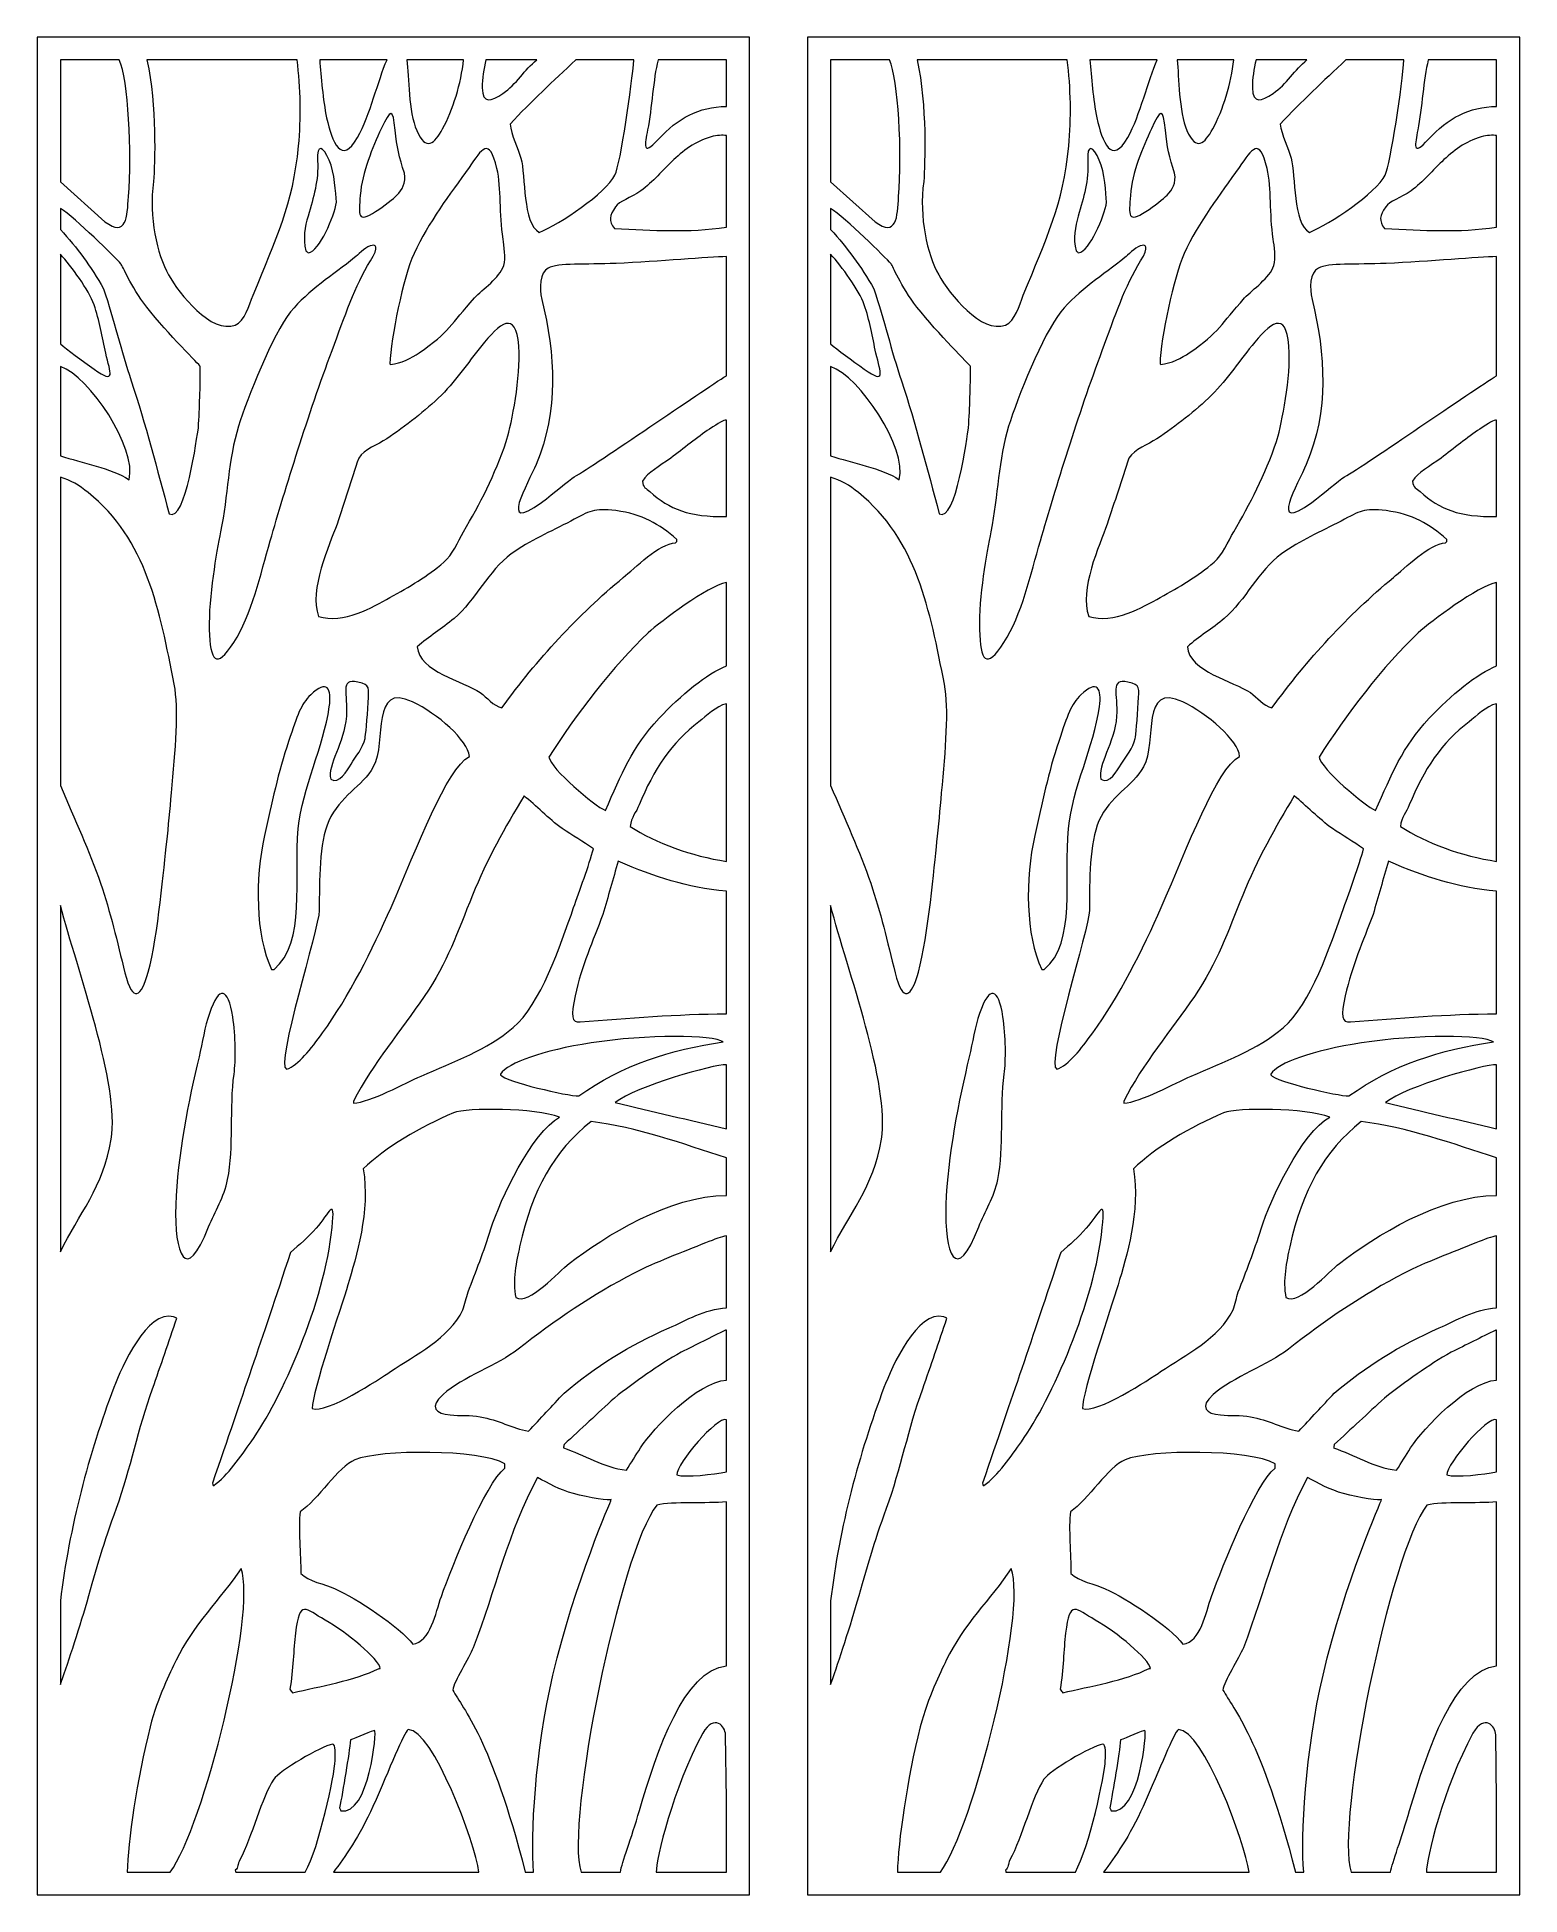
# Model space of a CAD drawing. Header units: centimetres. Extents: x -9.7 to 9.8, y -13 to 11.4.
import ezdxf

# ---------------------------------------------------------------- set-up
doc = ezdxf.new("R2010")
doc.units = ezdxf.units.CM
doc.header["$MEASUREMENT"] = 0
doc.layers.add('layer 1', color=7, linetype='Continuous')

msp = doc.modelspace()

# ---------------------------------------------------------------- linework, layer by layer
at = {"layer": 'layer 1', "color": 242, "lineweight": 9}
for points, knots in [([(-9.68654, 11.44176), (-9.68654, 11.44176), (-0.31045, 11.44176), (-0.31045, 11.44176), (-0.31045, 11.44176), (-0.31045, 11.44176), (-0.31045, -13.01762), (-0.31045, -13.01762), (-0.31045, -13.01762), (-0.31045, -13.01762), (-9.68654, -13.01762), (-9.68654, -13.01762), (-9.68654, -13.01762), (-9.68654, -13.01762), (-9.68654, 11.44176), (-9.68654, 11.44176)], [0, 0, 0, 0, 0.2, 0.2, 0.2, 0.2, 0.4, 0.4, 0.4, 0.4, 0.6, 0.6, 0.6, 0.6, 1, 1, 1, 1]), ([(-9.38079, 11.14108), (-9.38079, 11.14108), (-8.60577, 11.14108), (-8.60577, 11.14108), (-8.60577, 11.14108), (-8.4888, 10.89041), (-8.43598, 9.90971), (-8.4863, 9.34326), (-8.4863, 9.34326), (-8.49882, 9.07329), (-8.51348, 8.80375), (-8.79514, 9.01154), (-8.79514, 9.01154), (-8.79514, 9.01154), (-9.38079, 9.5347), (-9.38079, 9.5347), (-9.38079, 9.5347), (-9.38079, 9.5347), (-9.38079, 11.14108), (-9.38079, 11.14108)], [0, 0, 0, 0, 0.16666667, 0.16666667, 0.16666667, 0.16666667, 0.33333333, 0.33333333, 0.33333333, 0.33333333, 0.5, 0.5, 0.5, 0.5, 0.66666667, 0.66666667, 0.66666667, 0.66666667, 1, 1, 1, 1]), ([(-8.2419, 11.14108), (-8.2419, 11.14108), (-6.26671, 11.14108), (-6.26671, 11.14108), (-6.26671, 11.14108), (-6.21877, 10.77415), (-6.21179, 10.37057), (-6.24653, 10.00883), (-6.24653, 10.00883), (-6.32104, 9.23265), (-6.53852, 8.80553), (-6.84498, 8.04277), (-6.84498, 8.04277), (-6.89806, 7.91071), (-6.95423, 7.69963), (-7.07928, 7.65156), (-7.07928, 7.65156), (-7.3957, 7.5299), (-7.81666, 8.05923), (-7.95813, 8.31285), (-7.95813, 8.31285), (-8.10977, 8.58483), (-8.22048, 9.06462), (-8.15441, 9.54245), (-8.15441, 9.54245), (-8.13828, 9.77519), (-8.10977, 10.53887), (-8.2419, 11.14108)], [0, 0, 0, 0, 0.125, 0.125, 0.125, 0.125, 0.25, 0.25, 0.25, 0.25, 0.375, 0.375, 0.375, 0.375, 0.5, 0.5, 0.5, 0.5, 0.625, 0.625, 0.625, 0.625, 0.75, 0.75, 0.75, 0.75, 1, 1, 1, 1]), ([(-5.96864, 11.14108), (-5.96864, 11.14108), (-5.08269, 11.14108), (-5.08269, 11.14108), (-5.08269, 11.14108), (-5.20237, 10.87257), (-5.30512, 10.41608), (-5.4701, 10.12176), (-5.4701, 10.12176), (-5.68117, 9.74521), (-5.8073, 10.05685), (-5.87691, 10.37967), (-5.87691, 10.37967), (-5.92773, 10.61552), (-5.94842, 10.92054), (-5.96864, 11.14108)], [0, 0, 0, 0, 0.2, 0.2, 0.2, 0.2, 0.4, 0.4, 0.4, 0.4, 0.6, 0.6, 0.6, 0.6, 1, 1, 1, 1]), ([(-4.82012, 11.14108), (-4.82012, 11.14108), (-4.07489, 11.14108), (-4.07489, 11.14108), (-4.07489, 11.14108), (-4.10676, 10.84092), (-4.21744, 10.47695), (-4.35036, 10.2349), (-4.35036, 10.2349), (-4.45737, 10.04003), (-4.56908, 9.93077), (-4.69132, 10.2131), (-4.69132, 10.2131), (-4.79979, 10.46362), (-4.79667, 10.91573), (-4.82012, 11.14108)], [0, 0, 0, 0, 0.2, 0.2, 0.2, 0.2, 0.4, 0.4, 0.4, 0.4, 0.6, 0.6, 0.6, 0.6, 1, 1, 1, 1]), ([(-3.78198, 11.14108), (-3.78198, 11.14108), (-3.11314, 11.14108), (-3.11314, 11.14108), (-3.11314, 11.14108), (-3.26824, 11.02003), (-3.38246, 10.81538), (-3.55655, 10.70195), (-3.55655, 10.70195), (-3.71268, 10.60022), (-3.82408, 10.55603), (-3.82917, 10.77646), (-3.82917, 10.77646), (-3.83197, 10.89652), (-3.80895, 11.0255), (-3.78198, 11.14108)], [0, 0, 0, 0, 0.2, 0.2, 0.2, 0.2, 0.4, 0.4, 0.4, 0.4, 0.6, 0.6, 0.6, 0.6, 1, 1, 1, 1]), ([(-2.59945, 11.14108), (-2.59945, 11.14108), (-1.83474, 11.14108), (-1.83474, 11.14108), (-1.83474, 11.14108), (-1.85597, 10.8377), (-2.01, 9.76806), (-2.08254, 9.62627), (-2.08254, 9.62627), (-2.20526, 9.38644), (-2.80969, 8.97841), (-3.07859, 8.87176), (-3.07859, 8.87176), (-3.30151, 8.98741), (-3.25655, 9.61737), (-3.32125, 9.84986), (-3.32125, 9.84986), (-3.35799, 9.98196), (-3.44759, 10.15169), (-3.46356, 10.29696), (-3.46356, 10.29696), (-3.18705, 10.59412), (-2.89349, 10.86498), (-2.59945, 11.14108)], [0, 0, 0, 0, 0.14285714, 0.14285714, 0.14285714, 0.14285714, 0.28571429, 0.28571429, 0.28571429, 0.28571429, 0.42857143, 0.42857143, 0.42857143, 0.42857143, 0.57142857, 0.57142857, 0.57142857, 0.57142857, 0.71428571, 0.71428571, 0.71428571, 0.71428571, 1, 1, 1, 1]), ([(-1.51568, 11.14108), (-1.51568, 11.14108), (-0.61621, 11.14108), (-0.61621, 11.14108), (-0.61621, 11.14108), (-0.61621, 11.14108), (-0.61621, 10.52978), (-0.61621, 10.52978), (-0.61621, 10.52978), (-0.98063, 10.52454), (-1.25869, 10.37377), (-1.5112, 10.09816), (-1.5112, 10.09816), (-1.73365, 9.85535), (-1.68802, 10.03711), (-1.65272, 10.21958), (-1.65272, 10.21958), (-1.59662, 10.50954), (-1.5797, 10.89005), (-1.51568, 11.14108)], [0, 0, 0, 0, 0.16666667, 0.16666667, 0.16666667, 0.16666667, 0.33333333, 0.33333333, 0.33333333, 0.33333333, 0.5, 0.5, 0.5, 0.5, 0.66666667, 0.66666667, 0.66666667, 0.66666667, 1, 1, 1, 1]), ([(-4.97484, 10.21793), (-4.95229, 9.99654), (-4.92308, 9.85995), (-4.85296, 9.65126), (-4.85296, 9.65126), (-4.83124, 9.52221), (-4.88186, 9.43023), (-4.95336, 9.35933), (-4.95336, 9.35933), (-4.99434, 9.31879), (-5.11972, 9.21958), (-5.23218, 9.14592), (-5.23218, 9.14592), (-5.47506, 8.98684), (-5.45404, 9.09811), (-5.43476, 9.35899), (-5.43476, 9.35899), (-5.412, 9.66714), (-5.27299, 9.98659), (-5.15771, 10.23674), (-5.15771, 10.23674), (-5.03785, 10.49713), (-5.00534, 10.51767), (-4.97484, 10.21793)], [0, 0, 0, 0, 0.14285714, 0.14285714, 0.14285714, 0.14285714, 0.28571429, 0.28571429, 0.28571429, 0.28571429, 0.42857143, 0.42857143, 0.42857143, 0.42857143, 0.57142857, 0.57142857, 0.57142857, 0.57142857, 0.71428571, 0.71428571, 0.71428571, 0.71428571, 1, 1, 1, 1]), ([(-5.84474, 9.82349), (-5.76994, 9.65269), (-5.75786, 9.39273), (-5.74851, 9.26765), (-5.74851, 9.26765), (-5.77615, 9.08559), (-5.97092, 8.62235), (-6.11681, 8.60103), (-6.11681, 8.60103), (-6.12793, 8.61015), (-6.13914, 8.61931), (-6.15028, 8.62841), (-6.15028, 8.62841), (-6.19078, 8.79452), (-6.16315, 8.94374), (-6.1216, 9.08668), (-6.1216, 9.08668), (-6.05023, 9.33233), (-5.9797, 9.56001), (-5.99619, 9.81431), (-5.99619, 9.81431), (-6.01158, 10.05355), (-5.92154, 9.99886), (-5.84474, 9.82349)], [0, 0, 0, 0, 0.14285714, 0.14285714, 0.14285714, 0.14285714, 0.28571429, 0.28571429, 0.28571429, 0.28571429, 0.42857143, 0.42857143, 0.42857143, 0.42857143, 0.57142857, 0.57142857, 0.57142857, 0.57142857, 0.71428571, 0.71428571, 0.71428571, 0.71428571, 1, 1, 1, 1]), ([(-3.63712, 9.71344), (-3.5735, 9.44475), (-3.60689, 9.11986), (-3.55566, 8.78364), (-3.55566, 8.78364), (-3.54212, 8.69488), (-3.51691, 8.53249), (-3.54725, 8.43663), (-3.54725, 8.43663), (-3.60049, 8.2687), (-3.82219, 8.12778), (-3.93223, 8.00744), (-3.93223, 8.00744), (-4.24868, 7.66151), (-4.25571, 7.5574), (-4.66049, 7.28598), (-4.66049, 7.28598), (-4.75758, 7.22089), (-4.89707, 7.14515), (-5.03703, 7.13075), (-5.03703, 7.13075), (-5.03985, 7.13385), (-5.04269, 7.1368), (-5.04545, 7.13994), (-5.04545, 7.13994), (-5.03398, 7.48224), (-4.86812, 8.28499), (-4.72734, 8.59187), (-4.72734, 8.59187), (-4.53666, 9.00794), (-4.25751, 9.36512), (-4.00284, 9.72748), (-4.00284, 9.72748), (-3.83386, 9.96794), (-3.73818, 10.14055), (-3.63712, 9.71344)], [0, 0, 0, 0, 0.1, 0.1, 0.1, 0.1, 0.2, 0.2, 0.2, 0.2, 0.3, 0.3, 0.3, 0.3, 0.4, 0.4, 0.4, 0.4, 0.5, 0.5, 0.5, 0.5, 0.6, 0.6, 0.6, 0.6, 0.7, 0.7, 0.7, 0.7, 0.8, 0.8, 0.8, 0.8, 1, 1, 1, 1]), ([(-0.61621, 10.14712), (-0.61621, 10.14712), (-0.61621, 8.93793), (-0.61621, 8.93793), (-0.61621, 8.93793), (-1.12347, 8.86705), (-1.57828, 8.89789), (-2.09093, 8.92062), (-2.09093, 8.92062), (-2.16886, 9.03004), (-2.15527, 9.08714), (-2.0759, 9.20825), (-2.0759, 9.20825), (-2.02567, 9.28477), (-1.87839, 9.32072), (-1.74211, 9.41929), (-1.74211, 9.41929), (-1.58769, 9.53107), (-1.44053, 9.70627), (-1.3388, 9.80216), (-1.3388, 9.80216), (-1.1868, 9.94545), (-1.02757, 10.06913), (-0.81793, 10.13012), (-0.81793, 10.13012), (-0.74133, 10.1524), (-0.6683, 10.15212), (-0.61621, 10.14712)], [0, 0, 0, 0, 0.125, 0.125, 0.125, 0.125, 0.25, 0.25, 0.25, 0.25, 0.375, 0.375, 0.375, 0.375, 0.5, 0.5, 0.5, 0.5, 0.625, 0.625, 0.625, 0.625, 0.75, 0.75, 0.75, 0.75, 1, 1, 1, 1]), ([(-9.38079, 8.91088), (-9.38079, 8.91088), (-9.38079, 9.18587), (-9.38079, 9.18587), (-9.38079, 9.18587), (-9.18374, 9.06131), (-8.66313, 8.54579), (-8.58418, 8.45724), (-8.58418, 8.45724), (-8.56173, 8.43196), (-8.46311, 8.16861), (-8.24408, 7.88773), (-8.24408, 7.88773), (-7.96231, 7.52658), (-7.5478, 7.12987), (-7.53966, 7.10335), (-7.53966, 7.10335), (-7.53966, 6.83257), (-7.54957, 6.57009), (-7.56478, 6.29971), (-7.56478, 6.29971), (-7.58119, 6.20043), (-7.735, 5.02908), (-7.94977, 5.16734), (-7.94977, 5.16734), (-8.10675, 5.74008), (-8.26057, 6.35113), (-8.44795, 6.91468), (-8.44795, 6.91468), (-8.5817, 7.31729), (-8.67524, 7.71753), (-8.81187, 8.1262), (-8.81187, 8.1262), (-8.98589, 8.43411), (-9.15597, 8.66118), (-9.38079, 8.91088)], [0, 0, 0, 0, 0.1, 0.1, 0.1, 0.1, 0.2, 0.2, 0.2, 0.2, 0.3, 0.3, 0.3, 0.3, 0.4, 0.4, 0.4, 0.4, 0.5, 0.5, 0.5, 0.5, 0.6, 0.6, 0.6, 0.6, 0.7, 0.7, 0.7, 0.7, 0.8, 0.8, 0.8, 0.8, 1, 1, 1, 1]), ([(-9.38079, 7.40546), (-9.38079, 7.40546), (-9.38079, 8.5832), (-9.38079, 8.5832), (-9.38079, 8.5832), (-9.23289, 8.42192), (-9.01014, 8.11773), (-8.93742, 7.91614), (-8.93742, 7.91614), (-8.86819, 7.72435), (-8.83015, 7.48994), (-8.7837, 7.28199), (-8.7837, 7.28199), (-8.72373, 7.01385), (-8.64389, 6.8656), (-8.93797, 7.07043), (-8.93797, 7.07043), (-9.0919, 7.17769), (-9.29953, 7.3321), (-9.38079, 7.40546)], [0, 0, 0, 0, 0.16666667, 0.16666667, 0.16666667, 0.16666667, 0.33333333, 0.33333333, 0.33333333, 0.33333333, 0.5, 0.5, 0.5, 0.5, 0.66666667, 0.66666667, 0.66666667, 0.66666667, 1, 1, 1, 1]), ([(-5.30017, 8.49625), (-5.5048, 8.17322), (-5.63999, 7.76166), (-5.80535, 7.31778), (-5.80535, 7.31778), (-6.12109, 6.4704), (-6.41843, 5.5048), (-6.61894, 4.81124), (-6.61894, 4.81124), (-6.74743, 4.36688), (-6.86585, 3.83539), (-7.09893, 3.47154), (-7.09893, 3.47154), (-7.33467, 3.10372), (-7.41081, 3.23149), (-7.42153, 3.64252), (-7.42153, 3.64252), (-7.43271, 4.0719), (-7.32697, 4.65482), (-7.27185, 4.92997), (-7.27185, 4.92997), (-7.17705, 5.40331), (-7.17185, 5.88402), (-7.0375, 6.318), (-7.0375, 6.318), (-6.92409, 6.684), (-6.58776, 7.5306), (-6.35115, 7.82484), (-6.35115, 7.82484), (-6.11989, 8.11223), (-5.79266, 8.30525), (-5.50919, 8.53989), (-5.50919, 8.53989), (-5.47137, 8.57122), (-5.37771, 8.66465), (-5.30508, 8.69305), (-5.30508, 8.69305), (-5.23241, 8.72145), (-5.18067, 8.68481), (-5.30017, 8.49625)], [0, 0, 0, 0, 0.09090909, 0.09090909, 0.09090909, 0.09090909, 0.18181818, 0.18181818, 0.18181818, 0.18181818, 0.27272727, 0.27272727, 0.27272727, 0.27272727, 0.36363636, 0.36363636, 0.36363636, 0.36363636, 0.45454545, 0.45454545, 0.45454545, 0.45454545, 0.54545455, 0.54545455, 0.54545455, 0.54545455, 0.63636364, 0.63636364, 0.63636364, 0.63636364, 0.72727273, 0.72727273, 0.72727273, 0.72727273, 0.81818182, 0.81818182, 0.81818182, 0.81818182, 1, 1, 1, 1]), ([(-0.61621, 8.55295), (-0.61621, 8.55295), (-0.61621, 6.98389), (-0.61621, 6.98389), (-0.61621, 6.98389), (-0.93115, 6.7909), (-2.32575, 5.8215), (-2.61821, 5.65134), (-2.61821, 5.65134), (-2.69788, 5.60502), (-2.87964, 5.43965), (-3.04808, 5.31565), (-3.04808, 5.31565), (-3.63178, 4.88588), (-3.2229, 5.57238), (-3.12038, 5.81573), (-3.12038, 5.81573), (-2.82122, 6.52591), (-2.86716, 7.26038), (-3.04503, 7.98919), (-3.04503, 7.98919), (-3.08121, 8.13728), (-3.073, 8.34409), (-2.96137, 8.40014), (-2.96137, 8.40014), (-2.83085, 8.47513), (-2.47208, 8.44306), (-2.06902, 8.46257), (-2.06902, 8.46257), (-1.50084, 8.49006), (-0.84475, 8.54565), (-0.61621, 8.55295)], [0, 0, 0, 0, 0.11111111, 0.11111111, 0.11111111, 0.11111111, 0.22222222, 0.22222222, 0.22222222, 0.22222222, 0.33333333, 0.33333333, 0.33333333, 0.33333333, 0.44444444, 0.44444444, 0.44444444, 0.44444444, 0.55555556, 0.55555556, 0.55555556, 0.55555556, 0.66666667, 0.66666667, 0.66666667, 0.66666667, 0.77777778, 0.77777778, 0.77777778, 0.77777778, 1, 1, 1, 1]), ([(-3.34473, 7.28277), (-3.33292, 6.86755), (-3.46571, 6.26168), (-3.51375, 6.11711), (-3.51375, 6.11711), (-3.65918, 5.67952), (-3.86484, 5.29276), (-4.07456, 4.92997), (-4.07456, 4.92997), (-4.15142, 4.79683), (-4.22277, 4.62232), (-4.33405, 4.52815), (-4.33405, 4.52815), (-4.55247, 4.3431), (-4.7865, 4.20536), (-5.04545, 4.06241), (-5.04545, 4.06241), (-5.26566, 3.94083), (-5.66171, 3.70791), (-5.9829, 3.8158), (-5.9829, 3.8158), (-6.11235, 4.16749), (-5.84284, 4.74752), (-5.74017, 5.03041), (-5.74017, 5.03041), (-5.64531, 5.31954), (-5.55043, 5.60882), (-5.45556, 5.89795), (-5.45556, 5.89795), (-5.37881, 6.01812), (-5.20416, 6.07545), (-5.08726, 6.15363), (-5.08726, 6.15363), (-4.8352, 6.32229), (-4.58312, 6.51704), (-4.36751, 6.72898), (-4.36751, 6.72898), (-4.15526, 6.93741), (-3.99158, 7.19738), (-3.79917, 7.42729), (-3.79917, 7.42729), (-3.55347, 7.7211), (-3.36044, 7.83782), (-3.34473, 7.28277)], [0, 0, 0, 0, 0.08333333, 0.08333333, 0.08333333, 0.08333333, 0.16666667, 0.16666667, 0.16666667, 0.16666667, 0.25, 0.25, 0.25, 0.25, 0.33333333, 0.33333333, 0.33333333, 0.33333333, 0.41666667, 0.41666667, 0.41666667, 0.41666667, 0.5, 0.5, 0.5, 0.5, 0.58333333, 0.58333333, 0.58333333, 0.58333333, 0.66666667, 0.66666667, 0.66666667, 0.66666667, 0.75, 0.75, 0.75, 0.75, 0.83333333, 0.83333333, 0.83333333, 0.83333333, 1, 1, 1, 1]), ([(-9.38079, 5.93138), (-9.38079, 5.93138), (-9.38079, 7.10669), (-9.38079, 7.10669), (-9.38079, 7.10669), (-8.99978, 6.97093), (-8.36799, 6.0344), (-8.4771, 5.61481), (-8.4771, 5.61481), (-8.70839, 5.76679), (-9.10055, 5.83472), (-9.38079, 5.93138)], [0, 0, 0, 0, 0.25, 0.25, 0.25, 0.25, 0.5, 0.5, 0.5, 0.5, 1, 1, 1, 1]), ([(-0.61621, 6.3976), (-0.61621, 6.3976), (-0.61621, 5.13028), (-0.61621, 5.13028), (-0.61621, 5.13028), (-1.10765, 5.12075), (-1.36601, 5.22557), (-1.62217, 5.45953), (-1.62217, 5.45953), (-1.67278, 5.50583), (-1.71275, 5.50133), (-1.7226, 5.59661), (-1.7226, 5.59661), (-1.64819, 5.71693), (-1.49904, 5.78748), (-1.34768, 5.90048), (-1.34768, 5.90048), (-1.18172, 6.02449), (-1.00005, 6.17386), (-0.83693, 6.2817), (-0.83693, 6.2817), (-0.71597, 6.36174), (-0.65086, 6.40383), (-0.61621, 6.3976)], [0, 0, 0, 0, 0.14285714, 0.14285714, 0.14285714, 0.14285714, 0.28571429, 0.28571429, 0.28571429, 0.28571429, 0.42857143, 0.42857143, 0.42857143, 0.42857143, 0.57142857, 0.57142857, 0.57142857, 0.57142857, 0.71428571, 0.71428571, 0.71428571, 0.71428571, 1, 1, 1, 1]), ([(-9.38079, 1.59007), (-9.38079, 1.59007), (-9.38079, 5.64741), (-9.38079, 5.64741), (-9.38079, 5.64741), (-9.24787, 5.61382), (-9.13091, 5.53787), (-9.01556, 5.44523), (-9.01556, 5.44523), (-8.24669, 4.82773), (-8.07515, 3.90414), (-7.88288, 2.92092), (-7.88288, 2.92092), (-7.8204, 2.60192), (-7.86678, 2.05359), (-7.91903, 1.49135), (-7.91903, 1.49135), (-7.93936, 1.27304), (-7.95803, 1.05044), (-7.98088, 0.84621), (-7.98088, 0.84621), (-8.01715, 0.52274), (-8.09476, -0.38666), (-8.22513, -0.86827), (-8.22513, -0.86827), (-8.31416, -1.19757), (-8.43121, -1.28498), (-8.53137, -0.88004), (-8.53137, -0.88004), (-8.63384, -0.46601), (-8.72328, -0.07432), (-8.85241, 0.3008), (-8.85241, 0.3008), (-8.99869, 0.72609), (-9.18907, 1.1334), (-9.38079, 1.59007)], [0, 0, 0, 0, 0.1, 0.1, 0.1, 0.1, 0.2, 0.2, 0.2, 0.2, 0.3, 0.3, 0.3, 0.3, 0.4, 0.4, 0.4, 0.4, 0.5, 0.5, 0.5, 0.5, 0.6, 0.6, 0.6, 0.6, 0.7, 0.7, 0.7, 0.7, 0.8, 0.8, 0.8, 0.8, 1, 1, 1, 1]), ([(-2.07031, 5.20733), (-1.71936, 5.16391), (-1.50501, 5.03052), (-1.27066, 4.8295), (-1.27066, 4.8295), (-1.27066, 4.82032), (-1.27066, 4.81124), (-1.27066, 4.80208), (-1.27066, 4.80208), (-1.27621, 4.79601), (-1.28182, 4.78993), (-1.28735, 4.78386), (-1.28735, 4.78386), (-1.49419, 4.77727), (-1.83089, 4.4456), (-1.97371, 4.32723), (-1.97371, 4.32723), (-2.57264, 3.83089), (-3.10618, 3.25069), (-3.57239, 2.61042), (-3.57239, 2.61042), (-3.68491, 2.63692), (-3.7673, 2.75103), (-3.85692, 2.81125), (-3.85692, 2.81125), (-4.07946, 2.96087), (-4.65964, 3.08936), (-4.68553, 3.41406), (-4.68553, 3.41406), (-4.53611, 3.54994), (-4.35558, 3.6535), (-4.20008, 3.78846), (-4.20008, 3.78846), (-3.91811, 4.03307), (-3.75149, 4.41255), (-3.44679, 4.63773), (-3.44679, 4.63773), (-3.20573, 4.81593), (-2.93045, 4.93003), (-2.66337, 5.07013), (-2.66337, 5.07013), (-2.40941, 5.20331), (-2.36758, 5.24413), (-2.07031, 5.20733)], [0, 0, 0, 0, 0.08333333, 0.08333333, 0.08333333, 0.08333333, 0.16666667, 0.16666667, 0.16666667, 0.16666667, 0.25, 0.25, 0.25, 0.25, 0.33333333, 0.33333333, 0.33333333, 0.33333333, 0.41666667, 0.41666667, 0.41666667, 0.41666667, 0.5, 0.5, 0.5, 0.5, 0.58333333, 0.58333333, 0.58333333, 0.58333333, 0.66666667, 0.66666667, 0.66666667, 0.66666667, 0.75, 0.75, 0.75, 0.75, 0.83333333, 0.83333333, 0.83333333, 0.83333333, 1, 1, 1, 1]), ([(-0.61621, 4.26022), (-0.61621, 4.26022), (-0.61621, 3.16271), (-0.61621, 3.16271), (-0.61621, 3.16271), (-0.86843, 3.06692), (-1.21984, 2.77592), (-1.50278, 2.47326), (-1.50278, 2.47326), (-1.85996, 2.09127), (-1.99521, 1.74226), (-2.20807, 1.25887), (-2.20807, 1.25887), (-2.35315, 1.31986), (-2.92662, 1.80952), (-2.95299, 1.96196), (-2.95299, 1.96196), (-2.61697, 2.48901), (-2.09716, 3.18332), (-1.64736, 3.5966), (-1.64736, 3.5966), (-1.48186, 3.74872), (-0.86013, 4.21844), (-0.61621, 4.26022)], [0, 0, 0, 0, 0.14285714, 0.14285714, 0.14285714, 0.14285714, 0.28571429, 0.28571429, 0.28571429, 0.28571429, 0.42857143, 0.42857143, 0.42857143, 0.42857143, 0.57142857, 0.57142857, 0.57142857, 0.57142857, 0.71428571, 0.71428571, 0.71428571, 0.71428571, 1, 1, 1, 1]), ([(-5.84231, 2.62251), (-5.91741, 2.0956), (-6.19648, 1.56223), (-6.25003, 1.02053), (-6.25003, 1.02053), (-6.31441, 0.36899), (-6.14121, -0.48437), (-6.56879, -0.83242), (-6.56879, -0.83242), (-6.57988, -0.83242), (-6.59109, -0.83242), (-6.60223, -0.83242), (-6.60223, -0.83242), (-6.81535, -0.38855), (-6.82165, 0.36538), (-6.69427, 0.93011), (-6.69427, 0.93011), (-6.59937, 1.35116), (-6.51437, 1.76645), (-6.3783, 2.16778), (-6.3783, 2.16778), (-6.25723, 2.52473), (-6.22052, 2.65461), (-6.08642, 2.78343), (-6.08642, 2.78343), (-5.87385, 2.9874), (-5.80698, 2.87049), (-5.84231, 2.62251)], [0, 0, 0, 0, 0.125, 0.125, 0.125, 0.125, 0.25, 0.25, 0.25, 0.25, 0.375, 0.375, 0.375, 0.375, 0.5, 0.5, 0.5, 0.5, 0.625, 0.625, 0.625, 0.625, 0.75, 0.75, 0.75, 0.75, 1, 1, 1, 1]), ([(-4.7461, 2.68911), (-4.42451, 2.53844), (-4.01291, 2.18118), (-3.9984, 1.97207), (-3.9984, 1.97207), (-4.30599, 1.80157), (-4.67672, 0.78631), (-5.02916, -0.01645), (-5.02916, -0.01645), (-5.2702, -0.56551), (-5.58889, -1.19946), (-5.93053, -1.66766), (-5.93053, -1.66766), (-6.08585, -1.88045), (-6.24581, -2.09358), (-6.40548, -2.14769), (-6.40548, -2.14769), (-6.5578, -2.09766), (-5.97654, -0.28763), (-5.97452, -0.05613), (-5.97452, -0.05613), (-5.971, 0.34003), (-5.97838, 0.82593), (-5.8489, 1.12185), (-5.8489, 1.12185), (-5.70595, 1.44881), (-5.40553, 1.57541), (-5.26302, 1.83414), (-5.26302, 1.83414), (-5.08037, 2.16587), (-5.30849, 2.9527), (-4.7461, 2.68911)], [0, 0, 0, 0, 0.11111111, 0.11111111, 0.11111111, 0.11111111, 0.22222222, 0.22222222, 0.22222222, 0.22222222, 0.33333333, 0.33333333, 0.33333333, 0.33333333, 0.44444444, 0.44444444, 0.44444444, 0.44444444, 0.55555556, 0.55555556, 0.55555556, 0.55555556, 0.66666667, 0.66666667, 0.66666667, 0.66666667, 0.77777778, 0.77777778, 0.77777778, 0.77777778, 1, 1, 1, 1]), ([(-5.33169, 2.68271), (-5.33921, 2.47697), (-5.36749, 2.22921), (-5.37184, 2.2086), (-5.37184, 2.2086), (-5.39833, 2.0833), (-5.49493, 1.9671), (-5.55602, 1.87071), (-5.55602, 1.87071), (-5.6079, 1.78889), (-5.71203, 1.59493), (-5.82387, 1.66984), (-5.82387, 1.66984), (-5.87052, 1.86537), (-5.64387, 2.13821), (-5.61728, 2.49938), (-5.61728, 2.49938), (-5.59548, 2.79482), (-5.71271, 3.0033), (-5.46724, 2.9508), (-5.46724, 2.9508), (-5.29482, 2.91381), (-5.3248, 2.87127), (-5.33169, 2.68271)], [0, 0, 0, 0, 0.14285714, 0.14285714, 0.14285714, 0.14285714, 0.28571429, 0.28571429, 0.28571429, 0.28571429, 0.42857143, 0.42857143, 0.42857143, 0.42857143, 0.57142857, 0.57142857, 0.57142857, 0.57142857, 0.71428571, 0.71428571, 0.71428571, 0.71428571, 1, 1, 1, 1]), ([(-0.61621, 2.66604), (-0.61621, 2.66604), (-0.61621, 0.58915), (-0.61621, 0.58915), (-0.61621, 0.58915), (-1.07617, 0.6607), (-1.54423, 0.82685), (-1.88166, 1.0488), (-1.88166, 1.0488), (-1.87062, 1.16888), (-1.80174, 1.23975), (-1.76452, 1.33191), (-1.76452, 1.33191), (-1.57588, 1.79791), (-1.33961, 2.15148), (-0.97773, 2.42778), (-0.97773, 2.42778), (-0.88002, 2.50237), (-0.7561, 2.63069), (-0.61621, 2.66604)], [0, 0, 0, 0, 0.16666667, 0.16666667, 0.16666667, 0.16666667, 0.33333333, 0.33333333, 0.33333333, 0.33333333, 0.5, 0.5, 0.5, 0.5, 0.66666667, 0.66666667, 0.66666667, 0.66666667, 1, 1, 1, 1]), ([(-3.27942, 1.45066), (-3.12388, 1.3281), (-2.95607, 1.15096), (-2.77719, 1.02143), (-2.77719, 1.02143), (-2.64054, 0.93311), (-2.50382, 0.8449), (-2.36711, 0.75658), (-2.36711, 0.75658), (-2.42384, 0.53896), (-2.55115, 0.19254), (-2.62659, -0.01967), (-2.62659, -0.01967), (-2.80721, -0.52789), (-3.06315, -1.29496), (-3.42173, -1.59942), (-3.42173, -1.59942), (-3.7642, -1.89035), (-4.19857, -2.04725), (-4.63531, -2.23872), (-4.63531, -2.23872), (-4.84421, -2.33024), (-5.30346, -2.58035), (-5.5226, -2.5949), (-5.5226, -2.5949), (-5.5226, -2.58576), (-5.5226, -2.57657), (-5.5226, -2.56751), (-5.5226, -2.56751), (-5.27252, -2.07003), (-4.89786, -1.63871), (-4.59342, -1.1885), (-4.59342, -1.1885), (-4.28538, -0.73293), (-4.1602, -0.35485), (-3.95735, 0.14472), (-3.95735, 0.14472), (-3.77077, 0.60459), (-3.52694, 1.04561), (-3.27942, 1.45066)], [0, 0, 0, 0, 0.09090909, 0.09090909, 0.09090909, 0.09090909, 0.18181818, 0.18181818, 0.18181818, 0.18181818, 0.27272727, 0.27272727, 0.27272727, 0.27272727, 0.36363636, 0.36363636, 0.36363636, 0.36363636, 0.45454545, 0.45454545, 0.45454545, 0.45454545, 0.54545455, 0.54545455, 0.54545455, 0.54545455, 0.63636364, 0.63636364, 0.63636364, 0.63636364, 0.72727273, 0.72727273, 0.72727273, 0.72727273, 0.81818182, 0.81818182, 0.81818182, 0.81818182, 1, 1, 1, 1]), ([(-0.61621, 0.19546), (-0.61621, 0.19546), (-0.61621, -1.41686), (-0.61621, -1.41686), (-0.61621, -1.41686), (-1.26197, -1.42033), (-1.90842, -1.47458), (-2.54013, -1.52493), (-2.54013, -1.52493), (-2.65681, -1.53422), (-2.66579, -1.44769), (-2.60711, -1.17953), (-2.60711, -1.17953), (-2.51831, -0.77334), (-2.37565, -0.47075), (-2.24159, -0.11096), (-2.24159, -0.11096), (-2.17465, 0.1234), (-2.10762, 0.35784), (-2.0407, 0.59222), (-2.0407, 0.59222), (-1.53746, 0.37578), (-1.15429, 0.25137), (-0.61621, 0.19546)], [0, 0, 0, 0, 0.14285714, 0.14285714, 0.14285714, 0.14285714, 0.28571429, 0.28571429, 0.28571429, 0.28571429, 0.42857143, 0.42857143, 0.42857143, 0.42857143, 0.57142857, 0.57142857, 0.57142857, 0.57142857, 0.71428571, 0.71428571, 0.71428571, 0.71428571, 1, 1, 1, 1]), ([(-9.38079, -4.55043), (-9.38079, -4.55043), (-9.38079, 0.00929), (-9.38079, 0.00929), (-9.38079, 0.00929), (-9.15845, -0.84408), (-8.59597, -2.35136), (-8.71144, -3.06978), (-8.71144, -3.06978), (-8.81151, -3.6927), (-9.14613, -4.06653), (-9.38079, -4.55043)], [0, 0, 0, 0, 0.25, 0.25, 0.25, 0.25, 0.5, 0.5, 0.5, 0.5, 1, 1, 1, 1]), ([(-7.11275, -1.45618), (-7.07457, -1.70393), (-7.072, -2.03524), (-7.09607, -2.21126), (-7.09607, -2.21126), (-7.15609, -2.65056), (-7.09413, -3.17144), (-7.17974, -3.59939), (-7.17974, -3.59939), (-7.22551, -3.82811), (-7.3489, -4.02018), (-7.43082, -4.22037), (-7.43082, -4.22037), (-7.72978, -4.99702), (-7.88388, -4.58212), (-7.86379, -3.93161), (-7.86379, -3.93161), (-7.84427, -3.30026), (-7.69061, -2.54186), (-7.55641, -1.98301), (-7.55641, -1.98301), (-7.51199, -1.79826), (-7.48037, -1.58822), (-7.42011, -1.41176), (-7.42011, -1.41176), (-7.29102, -1.03368), (-7.17158, -1.07375), (-7.11275, -1.45618)], [0, 0, 0, 0, 0.125, 0.125, 0.125, 0.125, 0.25, 0.25, 0.25, 0.25, 0.375, 0.375, 0.375, 0.375, 0.5, 0.5, 0.5, 0.5, 0.625, 0.625, 0.625, 0.625, 0.75, 0.75, 0.75, 0.75, 1, 1, 1, 1]), ([(-0.65702, -1.78843), (-1.35212, -1.88698), (-1.99254, -2.09216), (-2.55982, -2.4994), (-2.55982, -2.4994), (-2.70313, -2.49991), (-3.52145, -2.31276), (-3.58914, -2.2205), (-3.58914, -2.2205), (-3.58914, -2.21741), (-3.58914, -2.21434), (-3.58914, -2.21126), (-3.58914, -2.21126), (-3.48518, -2.05995), (-3.04324, -1.90019), (-2.39575, -1.80009), (-2.39575, -1.80009), (-1.66178, -1.68663), (-0.78992, -1.69001), (-0.65702, -1.78843)], [0, 0, 0, 0, 0.16666667, 0.16666667, 0.16666667, 0.16666667, 0.33333333, 0.33333333, 0.33333333, 0.33333333, 0.5, 0.5, 0.5, 0.5, 0.66666667, 0.66666667, 0.66666667, 0.66666667, 1, 1, 1, 1]), ([(-0.61621, -2.08733), (-0.61621, -2.08733), (-0.61621, -2.9338), (-0.61621, -2.9338), (-0.61621, -2.9338), (-1.10156, -2.81014), (-1.59729, -2.70858), (-2.07926, -2.58576), (-2.07926, -2.58576), (-1.80058, -2.36659), (-0.7816, -2.08409), (-0.61621, -2.08733)], [0, 0, 0, 0, 0.25, 0.25, 0.25, 0.25, 0.5, 0.5, 0.5, 0.5, 1, 1, 1, 1]), ([(-2.81073, -2.77752), (-3.18036, -2.98151), (-3.59263, -3.86109), (-3.71462, -4.24779), (-3.71462, -4.24779), (-3.81013, -4.5503), (-3.91182, -4.81324), (-4.01594, -5.07878), (-4.01594, -5.07878), (-4.03828, -5.15792), (-4.06061, -5.23709), (-4.08294, -5.31622), (-4.08294, -5.31622), (-4.27038, -5.69168), (-4.70588, -5.9048), (-5.03703, -6.12895), (-5.03703, -6.12895), (-5.17982, -6.22558), (-5.88989, -6.69341), (-6.06661, -6.61297), (-6.06661, -6.61297), (-6.07003, -6.40015), (-5.68597, -5.2831), (-5.59788, -4.98749), (-5.59788, -4.98749), (-5.48853, -4.62076), (-5.30161, -4.01432), (-5.39531, -3.46057), (-5.39531, -3.46057), (-5.11163, -3.18001), (-4.64285, -2.90201), (-4.2085, -2.72275), (-4.2085, -2.72275), (-4.03423, -2.65083), (-3.13206, -2.65444), (-2.81073, -2.77752)], [0, 0, 0, 0, 0.1, 0.1, 0.1, 0.1, 0.2, 0.2, 0.2, 0.2, 0.3, 0.3, 0.3, 0.3, 0.4, 0.4, 0.4, 0.4, 0.5, 0.5, 0.5, 0.5, 0.6, 0.6, 0.6, 0.6, 0.7, 0.7, 0.7, 0.7, 0.8, 0.8, 0.8, 0.8, 1, 1, 1, 1]), ([(-0.61621, -3.3127), (-0.61621, -3.3127), (-0.61621, -3.80928), (-0.61621, -3.80928), (-0.61621, -3.80928), (-1.36355, -3.81014), (-2.21978, -4.34634), (-2.68512, -4.70435), (-2.68512, -4.70435), (-2.81726, -4.80599), (-3.2208, -5.26071), (-3.38824, -5.15179), (-3.38824, -5.15179), (-3.43489, -4.93803), (-3.37784, -4.66604), (-3.33804, -4.48521), (-3.33804, -4.48521), (-3.17173, -3.73039), (-2.88811, -3.22888), (-2.39666, -2.83568), (-2.39666, -2.83568), (-1.79378, -2.90742), (-1.19217, -3.13082), (-0.61621, -3.3127)], [0, 0, 0, 0, 0.14285714, 0.14285714, 0.14285714, 0.14285714, 0.28571429, 0.28571429, 0.28571429, 0.28571429, 0.42857143, 0.42857143, 0.42857143, 0.42857143, 0.57142857, 0.57142857, 0.57142857, 0.57142857, 0.71428571, 0.71428571, 0.71428571, 0.71428571, 1, 1, 1, 1]), ([(-5.8049, -4.23297), (-5.90363, -5.20985), (-6.47482, -6.5009), (-6.87009, -7.05134), (-6.87009, -7.05134), (-7.00231, -7.23548), (-7.17926, -7.50453), (-7.36389, -7.62664), (-7.36389, -7.62664), (-7.3667, -7.62664), (-7.36945, -7.62664), (-7.37225, -7.62664), (-7.37225, -7.62664), (-7.37506, -7.61749), (-7.3778, -7.60835), (-7.38065, -7.59919), (-7.38065, -7.59919), (-6.97039, -6.39403), (-6.75772, -5.78424), (-6.35115, -4.55823), (-6.35115, -4.55823), (-6.23409, -4.45794), (-6.1206, -4.35871), (-6.01644, -4.24173), (-6.01644, -4.24173), (-5.84138, -4.04526), (-5.76129, -3.80179), (-5.8049, -4.23297)], [0, 0, 0, 0, 0.125, 0.125, 0.125, 0.125, 0.25, 0.25, 0.25, 0.25, 0.375, 0.375, 0.375, 0.375, 0.5, 0.5, 0.5, 0.5, 0.625, 0.625, 0.625, 0.625, 0.75, 0.75, 0.75, 0.75, 1, 1, 1, 1]), ([(-0.61621, -4.34109), (-0.61621, -4.34109), (-0.61621, -5.28945), (-0.61621, -5.28945), (-0.61621, -5.28945), (-0.89807, -5.30097), (-1.15183, -5.45784), (-1.3711, -5.55366), (-1.3711, -5.55366), (-1.89847, -5.78419), (-2.34052, -6.06125), (-2.75218, -6.41206), (-2.75218, -6.41206), (-2.90833, -6.57944), (-3.06463, -6.7469), (-3.2208, -6.91431), (-3.2208, -6.91431), (-3.4348, -6.87081), (-3.61989, -6.76675), (-3.85692, -6.72251), (-3.85692, -6.72251), (-3.98146, -6.69935), (-4.12559, -6.71122), (-4.24972, -6.6996), (-4.24972, -6.6996), (-4.43841, -6.68187), (-4.53382, -6.5981), (-4.34576, -6.43027), (-4.34576, -6.43027), (-4.08503, -6.19741), (-3.62183, -6.03925), (-3.35656, -5.83337), (-3.35656, -5.83337), (-2.87369, -5.45877), (-2.37732, -5.11238), (-1.83147, -4.83222), (-1.83147, -4.83222), (-1.56158, -4.69366), (-1.19143, -4.55399), (-0.89001, -4.43407), (-0.89001, -4.43407), (-0.77238, -4.38724), (-0.67322, -4.35006), (-0.61621, -4.34109)], [0, 0, 0, 0, 0.08333333, 0.08333333, 0.08333333, 0.08333333, 0.16666667, 0.16666667, 0.16666667, 0.16666667, 0.25, 0.25, 0.25, 0.25, 0.33333333, 0.33333333, 0.33333333, 0.33333333, 0.41666667, 0.41666667, 0.41666667, 0.41666667, 0.5, 0.5, 0.5, 0.5, 0.58333333, 0.58333333, 0.58333333, 0.58333333, 0.66666667, 0.66666667, 0.66666667, 0.66666667, 0.75, 0.75, 0.75, 0.75, 0.83333333, 0.83333333, 0.83333333, 0.83333333, 1, 1, 1, 1]), ([(-9.38079, -10.24819), (-9.38079, -10.24819), (-9.38079, -9.14598), (-9.38079, -9.14598), (-9.38079, -9.14598), (-9.26437, -8.17906), (-9.00681, -7.20553), (-8.67796, -6.33899), (-8.67796, -6.33899), (-8.576, -6.07042), (-8.23731, -5.30914), (-7.89123, -5.40758), (-7.89123, -5.40758), (-7.87724, -5.41362), (-7.86334, -5.41966), (-7.84931, -5.42583), (-7.84931, -5.42583), (-7.95534, -5.73626), (-8.06141, -6.0468), (-8.16739, -6.35725), (-8.16739, -6.35725), (-8.36034, -6.87836), (-8.45168, -7.40017), (-8.64448, -7.92794), (-8.64448, -7.92794), (-8.81174, -8.38596), (-8.90282, -8.7116), (-9.0301, -9.15879), (-9.0301, -9.15879), (-9.14042, -9.54639), (-9.30451, -10.03525), (-9.38079, -10.24819)], [0, 0, 0, 0, 0.11111111, 0.11111111, 0.11111111, 0.11111111, 0.22222222, 0.22222222, 0.22222222, 0.22222222, 0.33333333, 0.33333333, 0.33333333, 0.33333333, 0.44444444, 0.44444444, 0.44444444, 0.44444444, 0.55555556, 0.55555556, 0.55555556, 0.55555556, 0.66666667, 0.66666667, 0.66666667, 0.66666667, 0.77777778, 0.77777778, 0.77777778, 0.77777778, 1, 1, 1, 1]), ([(-0.61621, -5.5829), (-0.61621, -5.5829), (-0.61621, -6.23961), (-0.61621, -6.23961), (-0.61621, -6.23961), (-1.00232, -6.26704), (-1.5735, -6.86776), (-1.74778, -7.13345), (-1.74778, -7.13345), (-1.80915, -7.23089), (-1.87048, -7.32829), (-1.93187, -7.42573), (-1.93187, -7.42573), (-2.23626, -7.39079), (-2.49218, -7.21975), (-2.7605, -7.13345), (-2.7605, -7.13345), (-2.75771, -7.11827), (-2.75495, -7.10304), (-2.75218, -7.0878), (-2.75218, -7.0878), (-2.53171, -6.88394), (-2.3113, -6.6799), (-2.09093, -6.47596), (-2.09093, -6.47596), (-1.81352, -6.26268), (-1.52042, -6.04567), (-1.21208, -5.87325), (-1.21208, -5.87325), (-1.01682, -5.77586), (-0.82149, -5.67847), (-0.62617, -5.58106), (-0.62617, -5.58106), (-0.62288, -5.58164), (-0.61953, -5.58226), (-0.61621, -5.5829)], [0, 0, 0, 0, 0.1, 0.1, 0.1, 0.1, 0.2, 0.2, 0.2, 0.2, 0.3, 0.3, 0.3, 0.3, 0.4, 0.4, 0.4, 0.4, 0.5, 0.5, 0.5, 0.5, 0.6, 0.6, 0.6, 0.6, 0.7, 0.7, 0.7, 0.7, 0.8, 0.8, 0.8, 0.8, 1, 1, 1, 1]), ([(-0.61621, -6.76154), (-0.61621, -6.76154), (-0.61621, -7.44859), (-0.61621, -7.44859), (-0.61621, -7.44859), (-0.78108, -7.48019), (-1.15011, -7.52522), (-1.27066, -7.48968), (-1.27066, -7.48968), (-1.27066, -7.33203), (-0.7372, -6.71907), (-0.61621, -6.76154)], [0, 0, 0, 0, 0.25, 0.25, 0.25, 0.25, 0.5, 0.5, 0.5, 0.5, 1, 1, 1, 1]), ([(-3.53054, -7.34136), (-3.53054, -7.35348), (-3.53054, -7.38611), (-3.53054, -7.39833), (-3.53054, -7.39833), (-3.79436, -7.61037), (-4.22553, -8.69167), (-4.36751, -9.08776), (-4.36751, -9.08776), (-4.44613, -9.30708), (-4.50722, -9.68392), (-4.74414, -9.71784), (-4.74414, -9.71784), (-4.90917, -9.48822), (-5.49573, -9.11198), (-5.76522, -8.98729), (-5.76522, -8.98729), (-5.90107, -8.92451), (-6.11723, -8.89364), (-6.2172, -8.7864), (-6.2172, -8.7864), (-6.21733, -8.5432), (-6.25064, -8.18564), (-6.22561, -7.97369), (-6.22561, -7.97369), (-5.99077, -7.81734), (-5.72726, -7.38114), (-5.50574, -7.28871), (-5.50574, -7.28871), (-5.18126, -7.15332), (-3.86223, -7.14756), (-3.53054, -7.34136)], [0, 0, 0, 0, 0.11111111, 0.11111111, 0.11111111, 0.11111111, 0.22222222, 0.22222222, 0.22222222, 0.22222222, 0.33333333, 0.33333333, 0.33333333, 0.33333333, 0.44444444, 0.44444444, 0.44444444, 0.44444444, 0.55555556, 0.55555556, 0.55555556, 0.55555556, 0.66666667, 0.66666667, 0.66666667, 0.66666667, 0.77777778, 0.77777778, 0.77777778, 0.77777778, 1, 1, 1, 1]), ([(-3.15453, -12.71694), (-3.15453, -12.71694), (-3.26286, -12.71694), (-3.26286, -12.71694), (-3.26286, -12.71694), (-3.71718, -10.95035), (-4.08031, -10.57438), (-4.2168, -10.32058), (-4.2168, -10.32058), (-4.20778, -10.21181), (-4.00302, -9.90214), (-3.94902, -9.76354), (-3.94902, -9.76354), (-3.65787, -9.0149), (-3.48985, -8.23807), (-3.10363, -7.52182), (-3.10363, -7.52182), (-2.95824, -7.60069), (-2.80868, -7.6861), (-2.63035, -7.73357), (-2.63035, -7.73357), (-2.41586, -7.79077), (-2.14379, -7.83428), (-2.13076, -7.8141), (-2.13076, -7.8141), (-2.12922, -7.82072), (-2.61242, -8.9001), (-2.8999, -10.12302), (-2.8999, -10.12302), (-3.13621, -11.12822), (-3.19398, -12.25867), (-3.15453, -12.71694)], [0, 0, 0, 0, 0.11111111, 0.11111111, 0.11111111, 0.11111111, 0.22222222, 0.22222222, 0.22222222, 0.22222222, 0.33333333, 0.33333333, 0.33333333, 0.33333333, 0.44444444, 0.44444444, 0.44444444, 0.44444444, 0.55555556, 0.55555556, 0.55555556, 0.55555556, 0.66666667, 0.66666667, 0.66666667, 0.66666667, 0.77777778, 0.77777778, 0.77777778, 0.77777778, 1, 1, 1, 1]), ([(-0.61621, -7.84346), (-0.61621, -7.84346), (-0.61621, -10.00164), (-0.61621, -10.00164), (-0.61621, -10.00164), (-1.17114, -10.0577), (-1.53045, -11.11382), (-1.76014, -11.90571), (-1.76014, -11.90571), (-1.86837, -12.27887), (-1.98942, -12.59337), (-2.01205, -12.71694), (-2.01205, -12.71694), (-2.01205, -12.71694), (-2.52968, -12.71694), (-2.52968, -12.71694), (-2.52968, -12.71694), (-2.74074, -12.06832), (-2.01668, -8.49938), (-1.5325, -7.88709), (-1.5325, -7.88709), (-1.3232, -7.83552), (-0.87219, -7.86872), (-0.61621, -7.84346)], [0, 0, 0, 0, 0.14285714, 0.14285714, 0.14285714, 0.14285714, 0.28571429, 0.28571429, 0.28571429, 0.28571429, 0.42857143, 0.42857143, 0.42857143, 0.42857143, 0.57142857, 0.57142857, 0.57142857, 0.57142857, 0.71428571, 0.71428571, 0.71428571, 0.71428571, 1, 1, 1, 1]), ([(-7.93637, -12.71694), (-7.93637, -12.71694), (-8.50166, -12.71694), (-8.50166, -12.71694), (-8.50166, -12.71694), (-8.49304, -12.33816), (-8.37406, -11.47818), (-8.20036, -10.80754), (-8.20036, -10.80754), (-8.09567, -10.40332), (-7.9401, -10.10184), (-7.85767, -9.92781), (-7.85767, -9.92781), (-7.64065, -9.46934), (-7.27298, -9.12271), (-7.00398, -8.72244), (-7.00398, -8.72244), (-6.79023, -9.28902), (-7.49969, -12.1396), (-7.93637, -12.71694)], [0, 0, 0, 0, 0.16666667, 0.16666667, 0.16666667, 0.16666667, 0.33333333, 0.33333333, 0.33333333, 0.33333333, 0.5, 0.5, 0.5, 0.5, 0.66666667, 0.66666667, 0.66666667, 0.66666667, 1, 1, 1, 1]), ([(-5.89826, -9.39956), (-5.61999, -9.55581), (-5.18812, -9.91371), (-5.17098, -10.03751), (-5.17098, -10.03751), (-5.17654, -10.03751), (-5.18213, -10.03751), (-5.18777, -10.03751), (-5.18777, -10.03751), (-5.5028, -10.19367), (-5.9695, -10.27268), (-6.32604, -10.35708), (-6.32604, -10.35708), (-6.3372, -10.34198), (-6.34838, -10.32664), (-6.35951, -10.31145), (-6.35951, -10.31145), (-6.31739, -10.05376), (-6.31343, -9.78354), (-6.28786, -9.57154), (-6.28786, -9.57154), (-6.23244, -9.11245), (-6.15719, -9.25396), (-5.89826, -9.39956)], [0, 0, 0, 0, 0.14285714, 0.14285714, 0.14285714, 0.14285714, 0.28571429, 0.28571429, 0.28571429, 0.28571429, 0.42857143, 0.42857143, 0.42857143, 0.42857143, 0.57142857, 0.57142857, 0.57142857, 0.57142857, 0.71428571, 0.71428571, 0.71428571, 0.71428571, 1, 1, 1, 1]), ([(-0.61621, -11.76361), (-0.61621, -11.76361), (-0.61621, -12.71694), (-0.61621, -12.71694), (-0.61621, -12.71694), (-0.61621, -12.71694), (-1.53977, -12.71694), (-1.53977, -12.71694), (-1.53977, -12.71694), (-1.54324, -12.55593), (-1.32003, -11.60603), (-0.92806, -10.89096), (-0.92806, -10.89096), (-0.77214, -10.62786), (-0.62954, -10.7998), (-0.62807, -10.90999), (-0.62807, -10.90999), (-0.62807, -10.90999), (-0.61621, -11.76361), (-0.61621, -11.76361)], [0, 0, 0, 0, 0.16666667, 0.16666667, 0.16666667, 0.16666667, 0.33333333, 0.33333333, 0.33333333, 0.33333333, 0.5, 0.5, 0.5, 0.5, 0.66666667, 0.66666667, 0.66666667, 0.66666667, 1, 1, 1, 1]), ([(-3.87401, -12.71694), (-3.87401, -12.71694), (-5.78744, -12.71694), (-5.78744, -12.71694), (-5.78744, -12.71694), (-5.64337, -12.53349), (-5.4413, -12.23811), (-5.26908, -11.85375), (-5.26908, -11.85375), (-5.04482, -11.35362), (-4.86419, -10.88347), (-4.80273, -10.84107), (-4.80273, -10.84107), (-4.48013, -10.83727), (-3.92293, -12.33561), (-3.87401, -12.71694)], [0, 0, 0, 0, 0.2, 0.2, 0.2, 0.2, 0.4, 0.4, 0.4, 0.4, 0.6, 0.6, 0.6, 0.6, 1, 1, 1, 1]), ([(-5.24906, -10.85301), (-5.20693, -10.84064), (-5.32114, -11.98459), (-5.68994, -11.90951), (-5.68994, -11.90951), (-5.69549, -11.8973), (-5.7011, -11.88518), (-5.70668, -11.87301), (-5.70668, -11.87301), (-5.66517, -11.65877), (-5.5796, -11.15363), (-5.56439, -10.97808), (-5.56439, -10.97808), (-5.50958, -10.95627), (-5.25407, -10.84913), (-5.24906, -10.85301)], [0, 0, 0, 0, 0.2, 0.2, 0.2, 0.2, 0.4, 0.4, 0.4, 0.4, 0.6, 0.6, 0.6, 0.6, 1, 1, 1, 1]), ([(-6.15978, -12.71694), (-6.15978, -12.71694), (-7.07353, -12.71694), (-7.07353, -12.71694), (-7.07353, -12.71694), (-7.07546, -12.70958), (-7.07737, -12.70224), (-7.07928, -12.69487), (-7.07928, -12.69487), (-7.03414, -12.6548), (-7.05214, -12.61572), (-7.0207, -12.55793), (-7.0207, -12.55793), (-6.86001, -12.26219), (-6.73102, -11.72793), (-6.57311, -11.49426), (-6.57311, -11.49426), (-6.5024, -11.3896), (-5.95683, -11.05945), (-5.79889, -11.03552), (-5.79889, -11.03552), (-5.75535, -11.02897), (-5.76263, -11.1763), (-5.76533, -11.24833), (-5.76533, -11.24833), (-5.77268, -11.43927), (-5.97531, -12.39766), (-6.15978, -12.71694)], [0, 0, 0, 0, 0.125, 0.125, 0.125, 0.125, 0.25, 0.25, 0.25, 0.25, 0.375, 0.375, 0.375, 0.375, 0.5, 0.5, 0.5, 0.5, 0.625, 0.625, 0.625, 0.625, 0.75, 0.75, 0.75, 0.75, 1, 1, 1, 1])]:
    msp.add_open_spline(points, degree=3, knots=knots, dxfattribs=at)
at = {"layer": 'layer 1', "color": 177, "lineweight": 9}
for points, knots in [([(0.44882, 11.44176), (0.44882, 11.44176), (9.82491, 11.44176), (9.82491, 11.44176), (9.82491, 11.44176), (9.82491, 11.44176), (9.82491, -13.01762), (9.82491, -13.01762), (9.82491, -13.01762), (9.82491, -13.01762), (0.44882, -13.01762), (0.44882, -13.01762), (0.44882, -13.01762), (0.44882, -13.01762), (0.44882, 11.44176), (0.44882, 11.44176)], [0, 0, 0, 0, 0.2, 0.2, 0.2, 0.2, 0.4, 0.4, 0.4, 0.4, 0.6, 0.6, 0.6, 0.6, 1, 1, 1, 1]), ([(0.75456, 11.14108), (0.75456, 11.14108), (1.52958, 11.14108), (1.52958, 11.14108), (1.52958, 11.14108), (1.64656, 10.89041), (1.69937, 9.90971), (1.64905, 9.34326), (1.64905, 9.34326), (1.63653, 9.07329), (1.62188, 8.80375), (1.34021, 9.01154), (1.34021, 9.01154), (1.34021, 9.01154), (0.75456, 9.5347), (0.75456, 9.5347), (0.75456, 9.5347), (0.75456, 9.5347), (0.75456, 11.14108), (0.75456, 11.14108)], [0, 0, 0, 0, 0.16666667, 0.16666667, 0.16666667, 0.16666667, 0.33333333, 0.33333333, 0.33333333, 0.33333333, 0.5, 0.5, 0.5, 0.5, 0.66666667, 0.66666667, 0.66666667, 0.66666667, 1, 1, 1, 1]), ([(1.89345, 11.14108), (1.89345, 11.14108), (3.86865, 11.14108), (3.86865, 11.14108), (3.86865, 11.14108), (3.91658, 10.77415), (3.92357, 10.37057), (3.88882, 10.00883), (3.88882, 10.00883), (3.81432, 9.23265), (3.59684, 8.80553), (3.29038, 8.04277), (3.29038, 8.04277), (3.2373, 7.91071), (3.18113, 7.69963), (3.05607, 7.65156), (3.05607, 7.65156), (2.73966, 7.5299), (2.3187, 8.05923), (2.17723, 8.31285), (2.17723, 8.31285), (2.02559, 8.58483), (1.91488, 9.06462), (1.98094, 9.54245), (1.98094, 9.54245), (1.99708, 9.77519), (2.02559, 10.53887), (1.89345, 11.14108)], [0, 0, 0, 0, 0.125, 0.125, 0.125, 0.125, 0.25, 0.25, 0.25, 0.25, 0.375, 0.375, 0.375, 0.375, 0.5, 0.5, 0.5, 0.5, 0.625, 0.625, 0.625, 0.625, 0.75, 0.75, 0.75, 0.75, 1, 1, 1, 1]), ([(4.16672, 11.14108), (4.16672, 11.14108), (5.05267, 11.14108), (5.05267, 11.14108), (5.05267, 11.14108), (4.93299, 10.87257), (4.83024, 10.41608), (4.66525, 10.12176), (4.66525, 10.12176), (4.45419, 9.74521), (4.32806, 10.05685), (4.25844, 10.37967), (4.25844, 10.37967), (4.20763, 10.61552), (4.18694, 10.92054), (4.16672, 11.14108)], [0, 0, 0, 0, 0.2, 0.2, 0.2, 0.2, 0.4, 0.4, 0.4, 0.4, 0.6, 0.6, 0.6, 0.6, 1, 1, 1, 1]), ([(5.31524, 11.14108), (5.31524, 11.14108), (6.06046, 11.14108), (6.06046, 11.14108), (6.06046, 11.14108), (6.02859, 10.84092), (5.91792, 10.47695), (5.785, 10.2349), (5.785, 10.2349), (5.67798, 10.04003), (5.56627, 9.93077), (5.44403, 10.2131), (5.44403, 10.2131), (5.33556, 10.46362), (5.33869, 10.91573), (5.31524, 11.14108)], [0, 0, 0, 0, 0.2, 0.2, 0.2, 0.2, 0.4, 0.4, 0.4, 0.4, 0.6, 0.6, 0.6, 0.6, 1, 1, 1, 1]), ([(6.35338, 11.14108), (6.35338, 11.14108), (7.02222, 11.14108), (7.02222, 11.14108), (7.02222, 11.14108), (6.86711, 11.02003), (6.7529, 10.81538), (6.57881, 10.70195), (6.57881, 10.70195), (6.42267, 10.60022), (6.31128, 10.55603), (6.30619, 10.77646), (6.30619, 10.77646), (6.30339, 10.89652), (6.32641, 11.0255), (6.35338, 11.14108)], [0, 0, 0, 0, 0.2, 0.2, 0.2, 0.2, 0.4, 0.4, 0.4, 0.4, 0.6, 0.6, 0.6, 0.6, 1, 1, 1, 1]), ([(7.53591, 11.14108), (7.53591, 11.14108), (8.30062, 11.14108), (8.30062, 11.14108), (8.30062, 11.14108), (8.27939, 10.8377), (8.12535, 9.76806), (8.05281, 9.62627), (8.05281, 9.62627), (7.9301, 9.38644), (7.32566, 8.97841), (7.05677, 8.87176), (7.05677, 8.87176), (6.83384, 8.98741), (6.87881, 9.61737), (6.81411, 9.84986), (6.81411, 9.84986), (6.77737, 9.98196), (6.68777, 10.15169), (6.67179, 10.29696), (6.67179, 10.29696), (6.9483, 10.59412), (7.24186, 10.86498), (7.53591, 11.14108)], [0, 0, 0, 0, 0.14285714, 0.14285714, 0.14285714, 0.14285714, 0.28571429, 0.28571429, 0.28571429, 0.28571429, 0.42857143, 0.42857143, 0.42857143, 0.42857143, 0.57142857, 0.57142857, 0.57142857, 0.57142857, 0.71428571, 0.71428571, 0.71428571, 0.71428571, 1, 1, 1, 1]), ([(8.61967, 11.14108), (8.61967, 11.14108), (9.51915, 11.14108), (9.51915, 11.14108), (9.51915, 11.14108), (9.51915, 11.14108), (9.51915, 10.52978), (9.51915, 10.52978), (9.51915, 10.52978), (9.15473, 10.52454), (8.87667, 10.37377), (8.62416, 10.09816), (8.62416, 10.09816), (8.40171, 9.85535), (8.44733, 10.03711), (8.48263, 10.21958), (8.48263, 10.21958), (8.53874, 10.50954), (8.55566, 10.89005), (8.61967, 11.14108)], [0, 0, 0, 0, 0.16666667, 0.16666667, 0.16666667, 0.16666667, 0.33333333, 0.33333333, 0.33333333, 0.33333333, 0.5, 0.5, 0.5, 0.5, 0.66666667, 0.66666667, 0.66666667, 0.66666667, 1, 1, 1, 1]), ([(5.16052, 10.21793), (5.18307, 9.99654), (5.21228, 9.85995), (5.2824, 9.65126), (5.2824, 9.65126), (5.30411, 9.52221), (5.25349, 9.43023), (5.182, 9.35933), (5.182, 9.35933), (5.14101, 9.31879), (5.01564, 9.21958), (4.90317, 9.14592), (4.90317, 9.14592), (4.66029, 8.98684), (4.68131, 9.09811), (4.7006, 9.35899), (4.7006, 9.35899), (4.72335, 9.66714), (4.86236, 9.98659), (4.97764, 10.23674), (4.97764, 10.23674), (5.0975, 10.49713), (5.13001, 10.51767), (5.16052, 10.21793)], [0, 0, 0, 0, 0.14285714, 0.14285714, 0.14285714, 0.14285714, 0.28571429, 0.28571429, 0.28571429, 0.28571429, 0.42857143, 0.42857143, 0.42857143, 0.42857143, 0.57142857, 0.57142857, 0.57142857, 0.57142857, 0.71428571, 0.71428571, 0.71428571, 0.71428571, 1, 1, 1, 1]), ([(4.29062, 9.82349), (4.36541, 9.65269), (4.3775, 9.39273), (4.38685, 9.26765), (4.38685, 9.26765), (4.3592, 9.08559), (4.16443, 8.62235), (4.01854, 8.60103), (4.01854, 8.60103), (4.00743, 8.61015), (3.99621, 8.61931), (3.98508, 8.62841), (3.98508, 8.62841), (3.94457, 8.79452), (3.9722, 8.94374), (4.01376, 9.08668), (4.01376, 9.08668), (4.08512, 9.33233), (4.15566, 9.56001), (4.13917, 9.81431), (4.13917, 9.81431), (4.12378, 10.05355), (4.21382, 9.99886), (4.29062, 9.82349)], [0, 0, 0, 0, 0.14285714, 0.14285714, 0.14285714, 0.14285714, 0.28571429, 0.28571429, 0.28571429, 0.28571429, 0.42857143, 0.42857143, 0.42857143, 0.42857143, 0.57142857, 0.57142857, 0.57142857, 0.57142857, 0.71428571, 0.71428571, 0.71428571, 0.71428571, 1, 1, 1, 1]), ([(6.49823, 9.71344), (6.56185, 9.44475), (6.52847, 9.11986), (6.5797, 8.78364), (6.5797, 8.78364), (6.59323, 8.69488), (6.61844, 8.53249), (6.58811, 8.43663), (6.58811, 8.43663), (6.53486, 8.2687), (6.31317, 8.12778), (6.20312, 8.00744), (6.20312, 8.00744), (5.88667, 7.66151), (5.87964, 7.5574), (5.47487, 7.28598), (5.47487, 7.28598), (5.37777, 7.22089), (5.23829, 7.14515), (5.09833, 7.13075), (5.09833, 7.13075), (5.09551, 7.13385), (5.09266, 7.1368), (5.0899, 7.13994), (5.0899, 7.13994), (5.10137, 7.48224), (5.26724, 8.28499), (5.40801, 8.59187), (5.40801, 8.59187), (5.59869, 9.00794), (5.87784, 9.36512), (6.13252, 9.72748), (6.13252, 9.72748), (6.3015, 9.96794), (6.39718, 10.14055), (6.49823, 9.71344)], [0, 0, 0, 0, 0.1, 0.1, 0.1, 0.1, 0.2, 0.2, 0.2, 0.2, 0.3, 0.3, 0.3, 0.3, 0.4, 0.4, 0.4, 0.4, 0.5, 0.5, 0.5, 0.5, 0.6, 0.6, 0.6, 0.6, 0.7, 0.7, 0.7, 0.7, 0.8, 0.8, 0.8, 0.8, 1, 1, 1, 1]), ([(9.51915, 10.14712), (9.51915, 10.14712), (9.51915, 8.93793), (9.51915, 8.93793), (9.51915, 8.93793), (9.01188, 8.86705), (8.55707, 8.89789), (8.04442, 8.92062), (8.04442, 8.92062), (7.9665, 9.03004), (7.98009, 9.08714), (8.05945, 9.20825), (8.05945, 9.20825), (8.10968, 9.28477), (8.25697, 9.32072), (8.39324, 9.41929), (8.39324, 9.41929), (8.54766, 9.53107), (8.69483, 9.70627), (8.79655, 9.80216), (8.79655, 9.80216), (8.94856, 9.94545), (9.10778, 10.06913), (9.31743, 10.13012), (9.31743, 10.13012), (9.39402, 10.1524), (9.46706, 10.15212), (9.51915, 10.14712)], [0, 0, 0, 0, 0.125, 0.125, 0.125, 0.125, 0.25, 0.25, 0.25, 0.25, 0.375, 0.375, 0.375, 0.375, 0.5, 0.5, 0.5, 0.5, 0.625, 0.625, 0.625, 0.625, 0.75, 0.75, 0.75, 0.75, 1, 1, 1, 1]), ([(0.75456, 8.91088), (0.75456, 8.91088), (0.75456, 9.18587), (0.75456, 9.18587), (0.75456, 9.18587), (0.95162, 9.06131), (1.47223, 8.54579), (1.55117, 8.45724), (1.55117, 8.45724), (1.57362, 8.43196), (1.67224, 8.16861), (1.89127, 7.88773), (1.89127, 7.88773), (2.17305, 7.52658), (2.58756, 7.12987), (2.59569, 7.10335), (2.59569, 7.10335), (2.59569, 6.83257), (2.58579, 6.57009), (2.57058, 6.29971), (2.57058, 6.29971), (2.55417, 6.20043), (2.40036, 5.02908), (2.18558, 5.16734), (2.18558, 5.16734), (2.02861, 5.74008), (1.87478, 6.35113), (1.6874, 6.91468), (1.6874, 6.91468), (1.55366, 7.31729), (1.46011, 7.71753), (1.32349, 8.1262), (1.32349, 8.1262), (1.14947, 8.43411), (0.97939, 8.66118), (0.75456, 8.91088)], [0, 0, 0, 0, 0.1, 0.1, 0.1, 0.1, 0.2, 0.2, 0.2, 0.2, 0.3, 0.3, 0.3, 0.3, 0.4, 0.4, 0.4, 0.4, 0.5, 0.5, 0.5, 0.5, 0.6, 0.6, 0.6, 0.6, 0.7, 0.7, 0.7, 0.7, 0.8, 0.8, 0.8, 0.8, 1, 1, 1, 1]), ([(0.75456, 7.40546), (0.75456, 7.40546), (0.75456, 8.5832), (0.75456, 8.5832), (0.75456, 8.5832), (0.90246, 8.42192), (1.12521, 8.11773), (1.19794, 7.91614), (1.19794, 7.91614), (1.26717, 7.72435), (1.30521, 7.48994), (1.35166, 7.28199), (1.35166, 7.28199), (1.41163, 7.01385), (1.49147, 6.8656), (1.19739, 7.07043), (1.19739, 7.07043), (1.04345, 7.17769), (0.83583, 7.3321), (0.75456, 7.40546)], [0, 0, 0, 0, 0.16666667, 0.16666667, 0.16666667, 0.16666667, 0.33333333, 0.33333333, 0.33333333, 0.33333333, 0.5, 0.5, 0.5, 0.5, 0.66666667, 0.66666667, 0.66666667, 0.66666667, 1, 1, 1, 1]), ([(4.83518, 8.49625), (4.63055, 8.17322), (4.49536, 7.76166), (4.33, 7.31778), (4.33, 7.31778), (4.01427, 6.4704), (3.71692, 5.5048), (3.51641, 4.81124), (3.51641, 4.81124), (3.38793, 4.36688), (3.2695, 3.83539), (3.03643, 3.47154), (3.03643, 3.47154), (2.80068, 3.10372), (2.72455, 3.23149), (2.71382, 3.64252), (2.71382, 3.64252), (2.70265, 4.0719), (2.80839, 4.65482), (2.8635, 4.92997), (2.8635, 4.92997), (2.9583, 5.40331), (2.9635, 5.88402), (3.09785, 6.318), (3.09785, 6.318), (3.21126, 6.684), (3.54759, 7.5306), (3.78421, 7.82484), (3.78421, 7.82484), (4.01546, 8.11223), (4.3427, 8.30525), (4.62617, 8.53989), (4.62617, 8.53989), (4.66399, 8.57122), (4.75764, 8.66465), (4.83027, 8.69305), (4.83027, 8.69305), (4.90294, 8.72145), (4.95469, 8.68481), (4.83518, 8.49625)], [0, 0, 0, 0, 0.09090909, 0.09090909, 0.09090909, 0.09090909, 0.18181818, 0.18181818, 0.18181818, 0.18181818, 0.27272727, 0.27272727, 0.27272727, 0.27272727, 0.36363636, 0.36363636, 0.36363636, 0.36363636, 0.45454545, 0.45454545, 0.45454545, 0.45454545, 0.54545455, 0.54545455, 0.54545455, 0.54545455, 0.63636364, 0.63636364, 0.63636364, 0.63636364, 0.72727273, 0.72727273, 0.72727273, 0.72727273, 0.81818182, 0.81818182, 0.81818182, 0.81818182, 1, 1, 1, 1]), ([(9.51915, 8.55295), (9.51915, 8.55295), (9.51915, 6.98389), (9.51915, 6.98389), (9.51915, 6.98389), (9.2042, 6.7909), (7.8096, 5.8215), (7.51714, 5.65134), (7.51714, 5.65134), (7.43748, 5.60502), (7.25572, 5.43965), (7.08728, 5.31565), (7.08728, 5.31565), (6.50357, 4.88588), (6.91245, 5.57238), (7.01497, 5.81573), (7.01497, 5.81573), (7.31414, 6.52591), (7.2682, 7.26038), (7.09032, 7.98919), (7.09032, 7.98919), (7.05414, 8.13728), (7.06235, 8.34409), (7.17399, 8.40014), (7.17399, 8.40014), (7.30451, 8.47513), (7.66327, 8.44306), (8.06633, 8.46257), (8.06633, 8.46257), (8.63452, 8.49006), (9.2906, 8.54565), (9.51915, 8.55295)], [0, 0, 0, 0, 0.11111111, 0.11111111, 0.11111111, 0.11111111, 0.22222222, 0.22222222, 0.22222222, 0.22222222, 0.33333333, 0.33333333, 0.33333333, 0.33333333, 0.44444444, 0.44444444, 0.44444444, 0.44444444, 0.55555556, 0.55555556, 0.55555556, 0.55555556, 0.66666667, 0.66666667, 0.66666667, 0.66666667, 0.77777778, 0.77777778, 0.77777778, 0.77777778, 1, 1, 1, 1]), ([(6.79063, 7.28277), (6.80244, 6.86755), (6.66965, 6.26168), (6.62161, 6.11711), (6.62161, 6.11711), (6.47618, 5.67952), (6.27051, 5.29276), (6.06079, 4.92997), (6.06079, 4.92997), (5.98393, 4.79683), (5.91258, 4.62232), (5.8013, 4.52815), (5.8013, 4.52815), (5.58289, 4.3431), (5.34886, 4.20536), (5.0899, 4.06241), (5.0899, 4.06241), (4.86969, 3.94083), (4.47365, 3.70791), (4.15246, 3.8158), (4.15246, 3.8158), (4.02301, 4.16749), (4.29251, 4.74752), (4.39518, 5.03041), (4.39518, 5.03041), (4.49005, 5.31954), (4.58493, 5.60882), (4.6798, 5.89795), (4.6798, 5.89795), (4.75654, 6.01812), (4.9312, 6.07545), (5.04809, 6.15363), (5.04809, 6.15363), (5.30015, 6.32229), (5.55223, 6.51704), (5.76785, 6.72898), (5.76785, 6.72898), (5.9801, 6.93741), (6.14378, 7.19738), (6.33618, 7.42729), (6.33618, 7.42729), (6.58188, 7.7211), (6.77492, 7.83782), (6.79063, 7.28277)], [0, 0, 0, 0, 0.08333333, 0.08333333, 0.08333333, 0.08333333, 0.16666667, 0.16666667, 0.16666667, 0.16666667, 0.25, 0.25, 0.25, 0.25, 0.33333333, 0.33333333, 0.33333333, 0.33333333, 0.41666667, 0.41666667, 0.41666667, 0.41666667, 0.5, 0.5, 0.5, 0.5, 0.58333333, 0.58333333, 0.58333333, 0.58333333, 0.66666667, 0.66666667, 0.66666667, 0.66666667, 0.75, 0.75, 0.75, 0.75, 0.83333333, 0.83333333, 0.83333333, 0.83333333, 1, 1, 1, 1]), ([(0.75456, 5.93138), (0.75456, 5.93138), (0.75456, 7.10669), (0.75456, 7.10669), (0.75456, 7.10669), (1.13558, 6.97093), (1.76736, 6.0344), (1.65826, 5.61481), (1.65826, 5.61481), (1.42696, 5.76679), (1.03481, 5.83472), (0.75456, 5.93138)], [0, 0, 0, 0, 0.25, 0.25, 0.25, 0.25, 0.5, 0.5, 0.5, 0.5, 1, 1, 1, 1]), ([(9.51915, 6.3976), (9.51915, 6.3976), (9.51915, 5.13028), (9.51915, 5.13028), (9.51915, 5.13028), (9.0277, 5.12075), (8.76934, 5.22557), (8.51318, 5.45953), (8.51318, 5.45953), (8.46258, 5.50583), (8.42261, 5.50133), (8.41275, 5.59661), (8.41275, 5.59661), (8.48716, 5.71693), (8.63632, 5.78748), (8.78767, 5.90048), (8.78767, 5.90048), (8.95364, 6.02449), (9.1353, 6.17386), (9.29843, 6.2817), (9.29843, 6.2817), (9.41939, 6.36174), (9.48449, 6.40383), (9.51915, 6.3976)], [0, 0, 0, 0, 0.14285714, 0.14285714, 0.14285714, 0.14285714, 0.28571429, 0.28571429, 0.28571429, 0.28571429, 0.42857143, 0.42857143, 0.42857143, 0.42857143, 0.57142857, 0.57142857, 0.57142857, 0.57142857, 0.71428571, 0.71428571, 0.71428571, 0.71428571, 1, 1, 1, 1]), ([(0.75456, 1.59007), (0.75456, 1.59007), (0.75456, 5.64741), (0.75456, 5.64741), (0.75456, 5.64741), (0.88749, 5.61382), (1.00445, 5.53787), (1.11979, 5.44523), (1.11979, 5.44523), (1.88867, 4.82773), (2.06021, 3.90414), (2.25248, 2.92092), (2.25248, 2.92092), (2.31496, 2.60192), (2.26858, 2.05359), (2.21632, 1.49135), (2.21632, 1.49135), (2.19599, 1.27304), (2.17733, 1.05044), (2.15448, 0.84621), (2.15448, 0.84621), (2.1182, 0.52274), (2.04059, -0.38666), (1.91023, -0.86827), (1.91023, -0.86827), (1.8212, -1.19757), (1.70415, -1.28498), (1.60399, -0.88004), (1.60399, -0.88004), (1.50151, -0.46601), (1.41208, -0.07432), (1.28294, 0.3008), (1.28294, 0.3008), (1.13667, 0.72609), (0.94629, 1.1334), (0.75456, 1.59007)], [0, 0, 0, 0, 0.1, 0.1, 0.1, 0.1, 0.2, 0.2, 0.2, 0.2, 0.3, 0.3, 0.3, 0.3, 0.4, 0.4, 0.4, 0.4, 0.5, 0.5, 0.5, 0.5, 0.6, 0.6, 0.6, 0.6, 0.7, 0.7, 0.7, 0.7, 0.8, 0.8, 0.8, 0.8, 1, 1, 1, 1]), ([(8.06505, 5.20733), (8.416, 5.16391), (8.63035, 5.03052), (8.8647, 4.8295), (8.8647, 4.8295), (8.8647, 4.82032), (8.8647, 4.81124), (8.8647, 4.80208), (8.8647, 4.80208), (8.85914, 4.79601), (8.85354, 4.78993), (8.84801, 4.78386), (8.84801, 4.78386), (8.64117, 4.77727), (8.30446, 4.4456), (8.16164, 4.32723), (8.16164, 4.32723), (7.56271, 3.83089), (7.02918, 3.25069), (6.56296, 2.61042), (6.56296, 2.61042), (6.45044, 2.63692), (6.36805, 2.75103), (6.27844, 2.81125), (6.27844, 2.81125), (6.0559, 2.96087), (5.47572, 3.08936), (5.44983, 3.41406), (5.44983, 3.41406), (5.59924, 3.54994), (5.77978, 3.6535), (5.93527, 3.78846), (5.93527, 3.78846), (6.21725, 4.03307), (6.38386, 4.41255), (6.68857, 4.63773), (6.68857, 4.63773), (6.92962, 4.81593), (7.2049, 4.93003), (7.47199, 5.07013), (7.47199, 5.07013), (7.72595, 5.20331), (7.76777, 5.24413), (8.06505, 5.20733)], [0, 0, 0, 0, 0.08333333, 0.08333333, 0.08333333, 0.08333333, 0.16666667, 0.16666667, 0.16666667, 0.16666667, 0.25, 0.25, 0.25, 0.25, 0.33333333, 0.33333333, 0.33333333, 0.33333333, 0.41666667, 0.41666667, 0.41666667, 0.41666667, 0.5, 0.5, 0.5, 0.5, 0.58333333, 0.58333333, 0.58333333, 0.58333333, 0.66666667, 0.66666667, 0.66666667, 0.66666667, 0.75, 0.75, 0.75, 0.75, 0.83333333, 0.83333333, 0.83333333, 0.83333333, 1, 1, 1, 1]), ([(9.51915, 4.26022), (9.51915, 4.26022), (9.51915, 3.16271), (9.51915, 3.16271), (9.51915, 3.16271), (9.26692, 3.06692), (8.91552, 2.77592), (8.63258, 2.47326), (8.63258, 2.47326), (8.2754, 2.09127), (8.14015, 1.74226), (7.92728, 1.25887), (7.92728, 1.25887), (7.78221, 1.31986), (7.20874, 1.80952), (7.18237, 1.96196), (7.18237, 1.96196), (7.51839, 2.48901), (8.03819, 3.18332), (8.488, 3.5966), (8.488, 3.5966), (8.65349, 3.74872), (9.27522, 4.21844), (9.51915, 4.26022)], [0, 0, 0, 0, 0.14285714, 0.14285714, 0.14285714, 0.14285714, 0.28571429, 0.28571429, 0.28571429, 0.28571429, 0.42857143, 0.42857143, 0.42857143, 0.42857143, 0.57142857, 0.57142857, 0.57142857, 0.57142857, 0.71428571, 0.71428571, 0.71428571, 0.71428571, 1, 1, 1, 1]), ([(4.29305, 2.62251), (4.21795, 2.0956), (3.93888, 1.56223), (3.88533, 1.02053), (3.88533, 1.02053), (3.82095, 0.36899), (3.99415, -0.48437), (3.56657, -0.83242), (3.56657, -0.83242), (3.55548, -0.83242), (3.54426, -0.83242), (3.53312, -0.83242), (3.53312, -0.83242), (3.32001, -0.38855), (3.31371, 0.36538), (3.44108, 0.93011), (3.44108, 0.93011), (3.53598, 1.35116), (3.62099, 1.76645), (3.75706, 2.16778), (3.75706, 2.16778), (3.87813, 2.52473), (3.91483, 2.65461), (4.04894, 2.78343), (4.04894, 2.78343), (4.26151, 2.9874), (4.32837, 2.87049), (4.29305, 2.62251)], [0, 0, 0, 0, 0.125, 0.125, 0.125, 0.125, 0.25, 0.25, 0.25, 0.25, 0.375, 0.375, 0.375, 0.375, 0.5, 0.5, 0.5, 0.5, 0.625, 0.625, 0.625, 0.625, 0.75, 0.75, 0.75, 0.75, 1, 1, 1, 1]), ([(5.38926, 2.68911), (5.71084, 2.53844), (6.12245, 2.18118), (6.13696, 1.97207), (6.13696, 1.97207), (5.82937, 1.80157), (5.45863, 0.78631), (5.1062, -0.01645), (5.1062, -0.01645), (4.86515, -0.56551), (4.54646, -1.19946), (4.20482, -1.66766), (4.20482, -1.66766), (4.0495, -1.88045), (3.88955, -2.09358), (3.72987, -2.14769), (3.72987, -2.14769), (3.57755, -2.09766), (4.15881, -0.28763), (4.16084, -0.05613), (4.16084, -0.05613), (4.16436, 0.34003), (4.15698, 0.82593), (4.28645, 1.12185), (4.28645, 1.12185), (4.42941, 1.44881), (4.72983, 1.57541), (4.87233, 1.83414), (4.87233, 1.83414), (5.05499, 2.16587), (4.82686, 2.9527), (5.38926, 2.68911)], [0, 0, 0, 0, 0.11111111, 0.11111111, 0.11111111, 0.11111111, 0.22222222, 0.22222222, 0.22222222, 0.22222222, 0.33333333, 0.33333333, 0.33333333, 0.33333333, 0.44444444, 0.44444444, 0.44444444, 0.44444444, 0.55555556, 0.55555556, 0.55555556, 0.55555556, 0.66666667, 0.66666667, 0.66666667, 0.66666667, 0.77777778, 0.77777778, 0.77777778, 0.77777778, 1, 1, 1, 1]), ([(4.80367, 2.68271), (4.79615, 2.47697), (4.76787, 2.22921), (4.76351, 2.2086), (4.76351, 2.2086), (4.73703, 2.0833), (4.64043, 1.9671), (4.57933, 1.87071), (4.57933, 1.87071), (4.52745, 1.78889), (4.42333, 1.59493), (4.31149, 1.66984), (4.31149, 1.66984), (4.26484, 1.86537), (4.49148, 2.13821), (4.51808, 2.49938), (4.51808, 2.49938), (4.53988, 2.79482), (4.42265, 3.0033), (4.66812, 2.9508), (4.66812, 2.9508), (4.84054, 2.91381), (4.81056, 2.87127), (4.80367, 2.68271)], [0, 0, 0, 0, 0.14285714, 0.14285714, 0.14285714, 0.14285714, 0.28571429, 0.28571429, 0.28571429, 0.28571429, 0.42857143, 0.42857143, 0.42857143, 0.42857143, 0.57142857, 0.57142857, 0.57142857, 0.57142857, 0.71428571, 0.71428571, 0.71428571, 0.71428571, 1, 1, 1, 1]), ([(9.51915, 2.66604), (9.51915, 2.66604), (9.51915, 0.58915), (9.51915, 0.58915), (9.51915, 0.58915), (9.05919, 0.6607), (8.59112, 0.82685), (8.2537, 1.0488), (8.2537, 1.0488), (8.26473, 1.16888), (8.33362, 1.23975), (8.37083, 1.33191), (8.37083, 1.33191), (8.55948, 1.79791), (8.79574, 2.15148), (9.15763, 2.42778), (9.15763, 2.42778), (9.25533, 2.50237), (9.37926, 2.63069), (9.51915, 2.66604)], [0, 0, 0, 0, 0.16666667, 0.16666667, 0.16666667, 0.16666667, 0.33333333, 0.33333333, 0.33333333, 0.33333333, 0.5, 0.5, 0.5, 0.5, 0.66666667, 0.66666667, 0.66666667, 0.66666667, 1, 1, 1, 1]), ([(6.85593, 1.45066), (7.01147, 1.3281), (7.17929, 1.15096), (7.35817, 1.02143), (7.35817, 1.02143), (7.49481, 0.93311), (7.63153, 0.8449), (7.76825, 0.75658), (7.76825, 0.75658), (7.71152, 0.53896), (7.58421, 0.19254), (7.50876, -0.01967), (7.50876, -0.01967), (7.32814, -0.52789), (7.0722, -1.29496), (6.71363, -1.59942), (6.71363, -1.59942), (6.37115, -1.89035), (5.93678, -2.04725), (5.50004, -2.23872), (5.50004, -2.23872), (5.29115, -2.33024), (4.8319, -2.58035), (4.61276, -2.5949), (4.61276, -2.5949), (4.61276, -2.58576), (4.61276, -2.57657), (4.61276, -2.56751), (4.61276, -2.56751), (4.86284, -2.07003), (5.2375, -1.63871), (5.54193, -1.1885), (5.54193, -1.1885), (5.84997, -0.73293), (5.97516, -0.35485), (6.17801, 0.14472), (6.17801, 0.14472), (6.36459, 0.60459), (6.60841, 1.04561), (6.85593, 1.45066)], [0, 0, 0, 0, 0.09090909, 0.09090909, 0.09090909, 0.09090909, 0.18181818, 0.18181818, 0.18181818, 0.18181818, 0.27272727, 0.27272727, 0.27272727, 0.27272727, 0.36363636, 0.36363636, 0.36363636, 0.36363636, 0.45454545, 0.45454545, 0.45454545, 0.45454545, 0.54545455, 0.54545455, 0.54545455, 0.54545455, 0.63636364, 0.63636364, 0.63636364, 0.63636364, 0.72727273, 0.72727273, 0.72727273, 0.72727273, 0.81818182, 0.81818182, 0.81818182, 0.81818182, 1, 1, 1, 1]), ([(9.51915, 0.19546), (9.51915, 0.19546), (9.51915, -1.41686), (9.51915, -1.41686), (9.51915, -1.41686), (8.87338, -1.42033), (8.22693, -1.47458), (7.59522, -1.52493), (7.59522, -1.52493), (7.47854, -1.53422), (7.46956, -1.44769), (7.52825, -1.17953), (7.52825, -1.17953), (7.61704, -0.77334), (7.7597, -0.47075), (7.89376, -0.11096), (7.89376, -0.11096), (7.96071, 0.1234), (8.02774, 0.35784), (8.09466, 0.59222), (8.09466, 0.59222), (8.59789, 0.37578), (8.98107, 0.25137), (9.51915, 0.19546)], [0, 0, 0, 0, 0.14285714, 0.14285714, 0.14285714, 0.14285714, 0.28571429, 0.28571429, 0.28571429, 0.28571429, 0.42857143, 0.42857143, 0.42857143, 0.42857143, 0.57142857, 0.57142857, 0.57142857, 0.57142857, 0.71428571, 0.71428571, 0.71428571, 0.71428571, 1, 1, 1, 1]), ([(0.75456, -4.55043), (0.75456, -4.55043), (0.75456, 0.00929), (0.75456, 0.00929), (0.75456, 0.00929), (0.97691, -0.84408), (1.53939, -2.35136), (1.42392, -3.06978), (1.42392, -3.06978), (1.32384, -3.6927), (0.98923, -4.06653), (0.75456, -4.55043)], [0, 0, 0, 0, 0.25, 0.25, 0.25, 0.25, 0.5, 0.5, 0.5, 0.5, 1, 1, 1, 1]), ([(3.02261, -1.45618), (3.06079, -1.70393), (3.06335, -2.03524), (3.03929, -2.21126), (3.03929, -2.21126), (2.97927, -2.65056), (3.04122, -3.17144), (2.95561, -3.59939), (2.95561, -3.59939), (2.90984, -3.82811), (2.78646, -4.02018), (2.70453, -4.22037), (2.70453, -4.22037), (2.40557, -4.99702), (2.25148, -4.58212), (2.27157, -3.93161), (2.27157, -3.93161), (2.29108, -3.30026), (2.44474, -2.54186), (2.57895, -1.98301), (2.57895, -1.98301), (2.62336, -1.79826), (2.65498, -1.58822), (2.71525, -1.41176), (2.71525, -1.41176), (2.84433, -1.03368), (2.96378, -1.07375), (3.02261, -1.45618)], [0, 0, 0, 0, 0.125, 0.125, 0.125, 0.125, 0.25, 0.25, 0.25, 0.25, 0.375, 0.375, 0.375, 0.375, 0.5, 0.5, 0.5, 0.5, 0.625, 0.625, 0.625, 0.625, 0.75, 0.75, 0.75, 0.75, 1, 1, 1, 1]), ([(9.47834, -1.78843), (8.78323, -1.88698), (8.14282, -2.09216), (7.57553, -2.4994), (7.57553, -2.4994), (7.43222, -2.49991), (6.61391, -2.31276), (6.54622, -2.2205), (6.54622, -2.2205), (6.54622, -2.21741), (6.54622, -2.21434), (6.54622, -2.21126), (6.54622, -2.21126), (6.65018, -2.05995), (7.09212, -1.90019), (7.73961, -1.80009), (7.73961, -1.80009), (8.47357, -1.68663), (9.34544, -1.69001), (9.47834, -1.78843)], [0, 0, 0, 0, 0.16666667, 0.16666667, 0.16666667, 0.16666667, 0.33333333, 0.33333333, 0.33333333, 0.33333333, 0.5, 0.5, 0.5, 0.5, 0.66666667, 0.66666667, 0.66666667, 0.66666667, 1, 1, 1, 1]), ([(9.51915, -2.08733), (9.51915, -2.08733), (9.51915, -2.9338), (9.51915, -2.9338), (9.51915, -2.9338), (9.03379, -2.81014), (8.53807, -2.70858), (8.0561, -2.58576), (8.0561, -2.58576), (8.33478, -2.36659), (9.35375, -2.08409), (9.51915, -2.08733)], [0, 0, 0, 0, 0.25, 0.25, 0.25, 0.25, 0.5, 0.5, 0.5, 0.5, 1, 1, 1, 1]), ([(7.32463, -2.77752), (6.955, -2.98151), (6.54272, -3.86109), (6.42073, -4.24779), (6.42073, -4.24779), (6.32523, -4.5503), (6.22354, -4.81324), (6.11941, -5.07878), (6.11941, -5.07878), (6.09707, -5.15792), (6.07474, -5.23709), (6.05241, -5.31622), (6.05241, -5.31622), (5.86498, -5.69168), (5.42948, -5.9048), (5.09833, -6.12895), (5.09833, -6.12895), (4.95554, -6.22558), (4.24547, -6.69341), (4.06875, -6.61297), (4.06875, -6.61297), (4.06532, -6.40015), (4.44938, -5.2831), (4.53748, -4.98749), (4.53748, -4.98749), (4.64682, -4.62076), (4.83374, -4.01432), (4.74004, -3.46057), (4.74004, -3.46057), (5.02372, -3.18001), (5.4925, -2.90201), (5.92685, -2.72275), (5.92685, -2.72275), (6.10113, -2.65083), (7.0033, -2.65444), (7.32463, -2.77752)], [0, 0, 0, 0, 0.1, 0.1, 0.1, 0.1, 0.2, 0.2, 0.2, 0.2, 0.3, 0.3, 0.3, 0.3, 0.4, 0.4, 0.4, 0.4, 0.5, 0.5, 0.5, 0.5, 0.6, 0.6, 0.6, 0.6, 0.7, 0.7, 0.7, 0.7, 0.8, 0.8, 0.8, 0.8, 1, 1, 1, 1]), ([(9.51915, -3.3127), (9.51915, -3.3127), (9.51915, -3.80928), (9.51915, -3.80928), (9.51915, -3.80928), (8.77181, -3.81014), (7.91558, -4.34634), (7.45023, -4.70435), (7.45023, -4.70435), (7.3181, -4.80599), (6.91455, -5.26071), (6.74711, -5.15179), (6.74711, -5.15179), (6.70047, -4.93803), (6.75751, -4.66604), (6.79731, -4.48521), (6.79731, -4.48521), (6.96363, -3.73039), (7.24724, -3.22888), (7.73869, -2.83568), (7.73869, -2.83568), (8.34158, -2.90742), (8.94318, -3.13082), (9.51915, -3.3127)], [0, 0, 0, 0, 0.14285714, 0.14285714, 0.14285714, 0.14285714, 0.28571429, 0.28571429, 0.28571429, 0.28571429, 0.42857143, 0.42857143, 0.42857143, 0.42857143, 0.57142857, 0.57142857, 0.57142857, 0.57142857, 0.71428571, 0.71428571, 0.71428571, 0.71428571, 1, 1, 1, 1]), ([(4.33045, -4.23297), (4.23173, -5.20985), (3.66053, -6.5009), (3.26527, -7.05134), (3.26527, -7.05134), (3.13304, -7.23548), (2.95609, -7.50453), (2.77146, -7.62664), (2.77146, -7.62664), (2.76866, -7.62664), (2.76591, -7.62664), (2.76311, -7.62664), (2.76311, -7.62664), (2.76029, -7.61749), (2.75755, -7.60835), (2.75471, -7.59919), (2.75471, -7.59919), (3.16497, -6.39403), (3.37764, -5.78424), (3.78421, -4.55823), (3.78421, -4.55823), (3.90127, -4.45794), (4.01476, -4.35871), (4.11892, -4.24173), (4.11892, -4.24173), (4.29397, -4.04526), (4.37406, -3.80179), (4.33045, -4.23297)], [0, 0, 0, 0, 0.125, 0.125, 0.125, 0.125, 0.25, 0.25, 0.25, 0.25, 0.375, 0.375, 0.375, 0.375, 0.5, 0.5, 0.5, 0.5, 0.625, 0.625, 0.625, 0.625, 0.75, 0.75, 0.75, 0.75, 1, 1, 1, 1]), ([(9.51915, -4.34109), (9.51915, -4.34109), (9.51915, -5.28945), (9.51915, -5.28945), (9.51915, -5.28945), (9.23728, -5.30097), (8.98353, -5.45784), (8.76426, -5.55366), (8.76426, -5.55366), (8.23689, -5.78419), (7.79484, -6.06125), (7.38318, -6.41206), (7.38318, -6.41206), (7.22702, -6.57944), (7.07072, -6.7469), (6.91455, -6.91431), (6.91455, -6.91431), (6.70055, -6.87081), (6.51547, -6.76675), (6.27844, -6.72251), (6.27844, -6.72251), (6.1539, -6.69935), (6.00977, -6.71122), (5.88564, -6.6996), (5.88564, -6.6996), (5.69695, -6.68187), (5.60153, -6.5981), (5.78959, -6.43027), (5.78959, -6.43027), (6.05033, -6.19741), (6.51353, -6.03925), (6.7788, -5.83337), (6.7788, -5.83337), (7.26166, -5.45877), (7.75803, -5.11238), (8.30388, -4.83222), (8.30388, -4.83222), (8.57377, -4.69366), (8.94393, -4.55399), (9.24535, -4.43407), (9.24535, -4.43407), (9.36297, -4.38724), (9.46213, -4.35006), (9.51915, -4.34109)], [0, 0, 0, 0, 0.08333333, 0.08333333, 0.08333333, 0.08333333, 0.16666667, 0.16666667, 0.16666667, 0.16666667, 0.25, 0.25, 0.25, 0.25, 0.33333333, 0.33333333, 0.33333333, 0.33333333, 0.41666667, 0.41666667, 0.41666667, 0.41666667, 0.5, 0.5, 0.5, 0.5, 0.58333333, 0.58333333, 0.58333333, 0.58333333, 0.66666667, 0.66666667, 0.66666667, 0.66666667, 0.75, 0.75, 0.75, 0.75, 0.83333333, 0.83333333, 0.83333333, 0.83333333, 1, 1, 1, 1]), ([(0.75456, -10.24819), (0.75456, -10.24819), (0.75456, -9.14598), (0.75456, -9.14598), (0.75456, -9.14598), (0.87099, -8.17906), (1.12854, -7.20553), (1.4574, -6.33899), (1.4574, -6.33899), (1.55935, -6.07042), (1.89805, -5.30914), (2.24413, -5.40758), (2.24413, -5.40758), (2.25812, -5.41362), (2.27202, -5.41966), (2.28604, -5.42583), (2.28604, -5.42583), (2.18002, -5.73626), (2.07395, -6.0468), (1.96797, -6.35725), (1.96797, -6.35725), (1.77501, -6.87836), (1.68368, -7.40017), (1.49087, -7.92794), (1.49087, -7.92794), (1.32361, -8.38596), (1.23254, -8.7116), (1.10526, -9.15879), (1.10526, -9.15879), (0.99493, -9.54639), (0.83085, -10.03525), (0.75456, -10.24819)], [0, 0, 0, 0, 0.11111111, 0.11111111, 0.11111111, 0.11111111, 0.22222222, 0.22222222, 0.22222222, 0.22222222, 0.33333333, 0.33333333, 0.33333333, 0.33333333, 0.44444444, 0.44444444, 0.44444444, 0.44444444, 0.55555556, 0.55555556, 0.55555556, 0.55555556, 0.66666667, 0.66666667, 0.66666667, 0.66666667, 0.77777778, 0.77777778, 0.77777778, 0.77777778, 1, 1, 1, 1]), ([(9.51915, -5.5829), (9.51915, -5.5829), (9.51915, -6.23961), (9.51915, -6.23961), (9.51915, -6.23961), (9.13304, -6.26704), (8.56186, -6.86776), (8.38758, -7.13345), (8.38758, -7.13345), (8.32621, -7.23089), (8.26488, -7.32829), (8.20348, -7.42573), (8.20348, -7.42573), (7.89909, -7.39079), (7.64318, -7.21975), (7.37486, -7.13345), (7.37486, -7.13345), (7.37765, -7.11827), (7.38041, -7.10304), (7.38318, -7.0878), (7.38318, -7.0878), (7.60364, -6.88394), (7.82405, -6.6799), (8.04442, -6.47596), (8.04442, -6.47596), (8.32183, -6.26268), (8.61493, -6.04567), (8.92327, -5.87325), (8.92327, -5.87325), (9.11853, -5.77586), (9.31386, -5.67847), (9.50918, -5.58106), (9.50918, -5.58106), (9.51247, -5.58164), (9.51582, -5.58226), (9.51915, -5.5829)], [0, 0, 0, 0, 0.1, 0.1, 0.1, 0.1, 0.2, 0.2, 0.2, 0.2, 0.3, 0.3, 0.3, 0.3, 0.4, 0.4, 0.4, 0.4, 0.5, 0.5, 0.5, 0.5, 0.6, 0.6, 0.6, 0.6, 0.7, 0.7, 0.7, 0.7, 0.8, 0.8, 0.8, 0.8, 1, 1, 1, 1]), ([(9.51915, -6.76154), (9.51915, -6.76154), (9.51915, -7.44859), (9.51915, -7.44859), (9.51915, -7.44859), (9.35428, -7.48019), (8.98524, -7.52522), (8.8647, -7.48968), (8.8647, -7.48968), (8.8647, -7.33203), (9.39816, -6.71907), (9.51915, -6.76154)], [0, 0, 0, 0, 0.25, 0.25, 0.25, 0.25, 0.5, 0.5, 0.5, 0.5, 1, 1, 1, 1]), ([(6.60482, -7.34136), (6.60482, -7.35348), (6.60482, -7.38611), (6.60482, -7.39833), (6.60482, -7.39833), (6.341, -7.61037), (5.90982, -8.69167), (5.76785, -9.08776), (5.76785, -9.08776), (5.68923, -9.30708), (5.62814, -9.68392), (5.39122, -9.71784), (5.39122, -9.71784), (5.22618, -9.48822), (4.63962, -9.11198), (4.37014, -8.98729), (4.37014, -8.98729), (4.23429, -8.92451), (4.01812, -8.89364), (3.91815, -8.7864), (3.91815, -8.7864), (3.91802, -8.5432), (3.88471, -8.18564), (3.90974, -7.97369), (3.90974, -7.97369), (4.14459, -7.81734), (4.40809, -7.38114), (4.62962, -7.28871), (4.62962, -7.28871), (4.9541, -7.15332), (6.27313, -7.14756), (6.60482, -7.34136)], [0, 0, 0, 0, 0.11111111, 0.11111111, 0.11111111, 0.11111111, 0.22222222, 0.22222222, 0.22222222, 0.22222222, 0.33333333, 0.33333333, 0.33333333, 0.33333333, 0.44444444, 0.44444444, 0.44444444, 0.44444444, 0.55555556, 0.55555556, 0.55555556, 0.55555556, 0.66666667, 0.66666667, 0.66666667, 0.66666667, 0.77777778, 0.77777778, 0.77777778, 0.77777778, 1, 1, 1, 1]), ([(6.98082, -12.71694), (6.98082, -12.71694), (6.8725, -12.71694), (6.8725, -12.71694), (6.8725, -12.71694), (6.41817, -10.95035), (6.05504, -10.57438), (5.91855, -10.32058), (5.91855, -10.32058), (5.92758, -10.21181), (6.13233, -9.90214), (6.18633, -9.76354), (6.18633, -9.76354), (6.47749, -9.0149), (6.64551, -8.23807), (7.03173, -7.52182), (7.03173, -7.52182), (7.17712, -7.60069), (7.32667, -7.6861), (7.505, -7.73357), (7.505, -7.73357), (7.7195, -7.79077), (7.99156, -7.83428), (8.00459, -7.8141), (8.00459, -7.8141), (8.00613, -7.82072), (7.52294, -8.9001), (7.23545, -10.12302), (7.23545, -10.12302), (6.99915, -11.12822), (6.94138, -12.25867), (6.98082, -12.71694)], [0, 0, 0, 0, 0.11111111, 0.11111111, 0.11111111, 0.11111111, 0.22222222, 0.22222222, 0.22222222, 0.22222222, 0.33333333, 0.33333333, 0.33333333, 0.33333333, 0.44444444, 0.44444444, 0.44444444, 0.44444444, 0.55555556, 0.55555556, 0.55555556, 0.55555556, 0.66666667, 0.66666667, 0.66666667, 0.66666667, 0.77777778, 0.77777778, 0.77777778, 0.77777778, 1, 1, 1, 1]), ([(9.51915, -7.84346), (9.51915, -7.84346), (9.51915, -10.00164), (9.51915, -10.00164), (9.51915, -10.00164), (8.96421, -10.0577), (8.60491, -11.11382), (8.37521, -11.90571), (8.37521, -11.90571), (8.26699, -12.27887), (8.14593, -12.59337), (8.12331, -12.71694), (8.12331, -12.71694), (8.12331, -12.71694), (7.60568, -12.71694), (7.60568, -12.71694), (7.60568, -12.71694), (7.39461, -12.06832), (8.11868, -8.49938), (8.60285, -7.88709), (8.60285, -7.88709), (8.81215, -7.83552), (9.26316, -7.86872), (9.51915, -7.84346)], [0, 0, 0, 0, 0.14285714, 0.14285714, 0.14285714, 0.14285714, 0.28571429, 0.28571429, 0.28571429, 0.28571429, 0.42857143, 0.42857143, 0.42857143, 0.42857143, 0.57142857, 0.57142857, 0.57142857, 0.57142857, 0.71428571, 0.71428571, 0.71428571, 0.71428571, 1, 1, 1, 1]), ([(2.19898, -12.71694), (2.19898, -12.71694), (1.6337, -12.71694), (1.6337, -12.71694), (1.6337, -12.71694), (1.64231, -12.33816), (1.76129, -11.47818), (1.935, -10.80754), (1.935, -10.80754), (2.03968, -10.40332), (2.19526, -10.10184), (2.27769, -9.92781), (2.27769, -9.92781), (2.49471, -9.46934), (2.86237, -9.12271), (3.13137, -8.72244), (3.13137, -8.72244), (3.34513, -9.28902), (2.63567, -12.1396), (2.19898, -12.71694)], [0, 0, 0, 0, 0.16666667, 0.16666667, 0.16666667, 0.16666667, 0.33333333, 0.33333333, 0.33333333, 0.33333333, 0.5, 0.5, 0.5, 0.5, 0.66666667, 0.66666667, 0.66666667, 0.66666667, 1, 1, 1, 1]), ([(4.23709, -9.39956), (4.51537, -9.55581), (4.94724, -9.91371), (4.96437, -10.03751), (4.96437, -10.03751), (4.95881, -10.03751), (4.95323, -10.03751), (4.94759, -10.03751), (4.94759, -10.03751), (4.63255, -10.19367), (4.16586, -10.27268), (3.80932, -10.35708), (3.80932, -10.35708), (3.79816, -10.34198), (3.78698, -10.32664), (3.77585, -10.31145), (3.77585, -10.31145), (3.81797, -10.05376), (3.82193, -9.78354), (3.8475, -9.57154), (3.8475, -9.57154), (3.90292, -9.11245), (3.97816, -9.25396), (4.23709, -9.39956)], [0, 0, 0, 0, 0.14285714, 0.14285714, 0.14285714, 0.14285714, 0.28571429, 0.28571429, 0.28571429, 0.28571429, 0.42857143, 0.42857143, 0.42857143, 0.42857143, 0.57142857, 0.57142857, 0.57142857, 0.57142857, 0.71428571, 0.71428571, 0.71428571, 0.71428571, 1, 1, 1, 1]), ([(9.51915, -11.76361), (9.51915, -11.76361), (9.51915, -12.71694), (9.51915, -12.71694), (9.51915, -12.71694), (9.51915, -12.71694), (8.59558, -12.71694), (8.59558, -12.71694), (8.59558, -12.71694), (8.59211, -12.55593), (8.81532, -11.60603), (9.2073, -10.89096), (9.2073, -10.89096), (9.36322, -10.62786), (9.50582, -10.7998), (9.50728, -10.90999), (9.50728, -10.90999), (9.50728, -10.90999), (9.51915, -11.76361), (9.51915, -11.76361)], [0, 0, 0, 0, 0.16666667, 0.16666667, 0.16666667, 0.16666667, 0.33333333, 0.33333333, 0.33333333, 0.33333333, 0.5, 0.5, 0.5, 0.5, 0.66666667, 0.66666667, 0.66666667, 0.66666667, 1, 1, 1, 1]), ([(6.26134, -12.71694), (6.26134, -12.71694), (4.34792, -12.71694), (4.34792, -12.71694), (4.34792, -12.71694), (4.49199, -12.53349), (4.69405, -12.23811), (4.86628, -11.85375), (4.86628, -11.85375), (5.09053, -11.35362), (5.27116, -10.88347), (5.33263, -10.84107), (5.33263, -10.84107), (5.65523, -10.83727), (6.21242, -12.33561), (6.26134, -12.71694)], [0, 0, 0, 0, 0.2, 0.2, 0.2, 0.2, 0.4, 0.4, 0.4, 0.4, 0.6, 0.6, 0.6, 0.6, 1, 1, 1, 1]), ([(4.8863, -10.85301), (4.92843, -10.84064), (4.81422, -11.98459), (4.44542, -11.90951), (4.44542, -11.90951), (4.43986, -11.8973), (4.43426, -11.88518), (4.42867, -11.87301), (4.42867, -11.87301), (4.47018, -11.65877), (4.55575, -11.15363), (4.57097, -10.97808), (4.57097, -10.97808), (4.62577, -10.95627), (4.88128, -10.84913), (4.8863, -10.85301)], [0, 0, 0, 0, 0.2, 0.2, 0.2, 0.2, 0.4, 0.4, 0.4, 0.4, 0.6, 0.6, 0.6, 0.6, 1, 1, 1, 1]), ([(3.97558, -12.71694), (3.97558, -12.71694), (3.06182, -12.71694), (3.06182, -12.71694), (3.06182, -12.71694), (3.0599, -12.70958), (3.05799, -12.70224), (3.05607, -12.69487), (3.05607, -12.69487), (3.10122, -12.6548), (3.08322, -12.61572), (3.11466, -12.55793), (3.11466, -12.55793), (3.27535, -12.26219), (3.40433, -11.72793), (3.56225, -11.49426), (3.56225, -11.49426), (3.63296, -11.3896), (4.17853, -11.05945), (4.33647, -11.03552), (4.33647, -11.03552), (4.38, -11.02897), (4.37272, -11.1763), (4.37003, -11.24833), (4.37003, -11.24833), (4.36268, -11.43927), (4.16004, -12.39766), (3.97558, -12.71694)], [0, 0, 0, 0, 0.125, 0.125, 0.125, 0.125, 0.25, 0.25, 0.25, 0.25, 0.375, 0.375, 0.375, 0.375, 0.5, 0.5, 0.5, 0.5, 0.625, 0.625, 0.625, 0.625, 0.75, 0.75, 0.75, 0.75, 1, 1, 1, 1])]:
    msp.add_open_spline(points, degree=3, knots=knots, dxfattribs=at)

doc.saveas('drawing.dxf')
